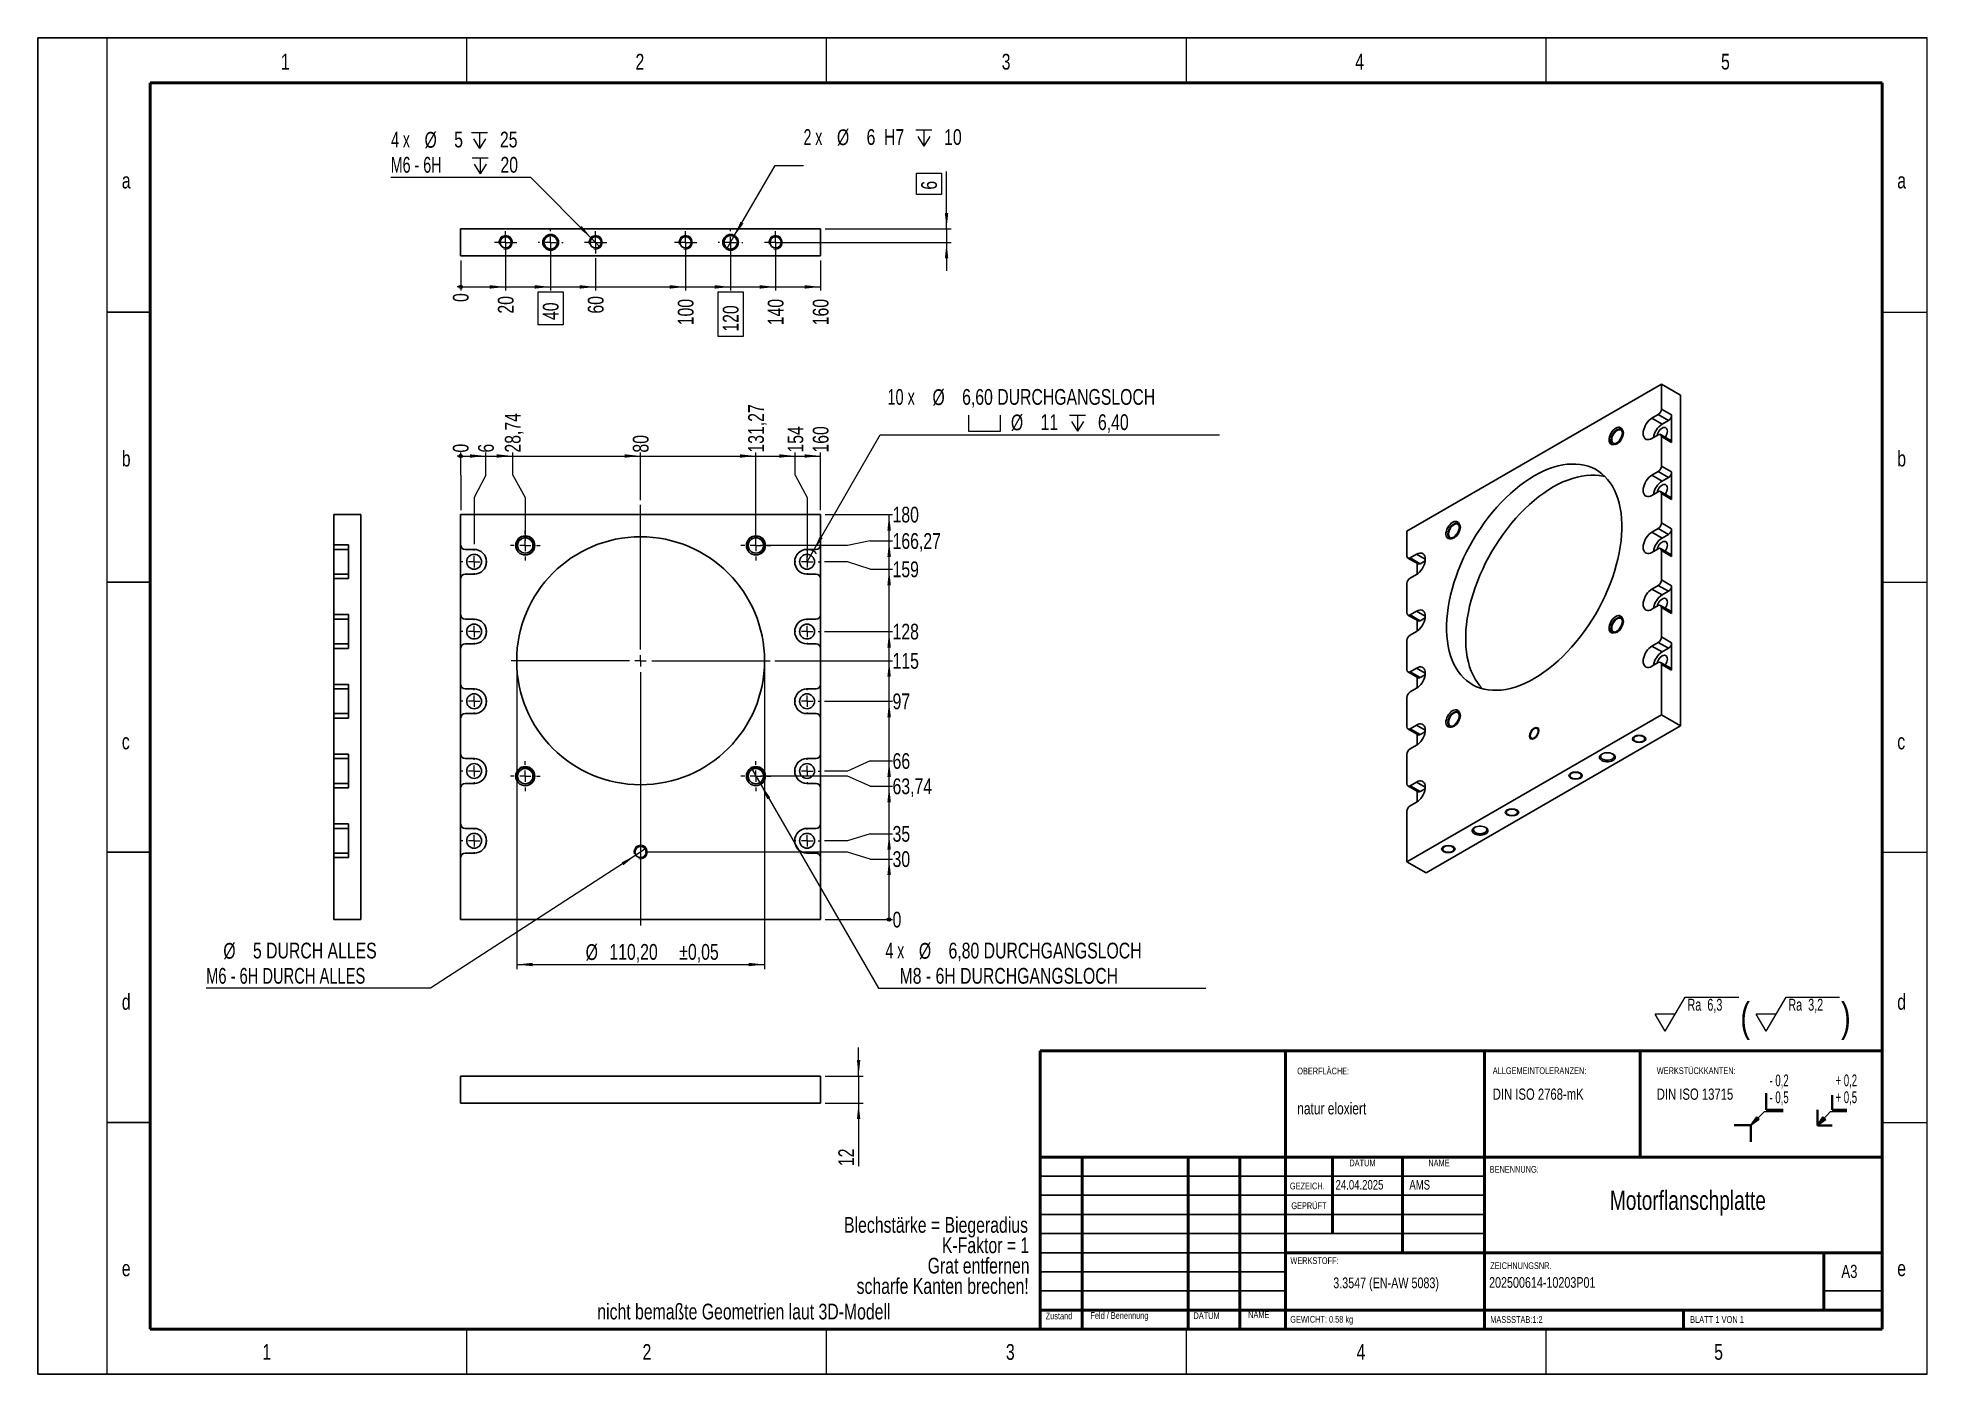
# Model space of a CAD drawing. Header units: millimetres. Extents: x 0 to 420, y 0 to 297.
import ezdxf

# ---------------------------------------------------------------- set-up
doc = ezdxf.new("R2010")
doc.units = ezdxf.units.MM
doc.header["$PDSIZE"] = -1
doc.styles.add('SLDTEXTSTYLE0', font='TXT', dxfattribs={"width": 0.605})
doc.styles.add('SLDTEXTSTYLE1', font='TXT', dxfattribs={"width": 0.678571})
doc.styles.add('SLDTEXTSTYLE2', font='TXT', dxfattribs={"width": 0.75})
doc.styles.add('SLDTEXTSTYLE3', font='TXT', dxfattribs={"width": 0.692308})
doc.styles.add('SLDTEXTSTYLE4', font='TXT', dxfattribs={"width": 0.6875})
doc.styles.add('SLDTEXTSTYLE5', font='TXT', dxfattribs={"width": 0.666667})
doc.styles.add('SLDTEXTSTYLE6', font='TXT', dxfattribs={"width": 0.697368})
doc.dimstyles.new('SLDDIMSTYLE0', dxfattribs={"dimtxt": 3.5, "dimasz": 0.254, "dimexe": 0, "dimexo": 0.0625, "dimgap": 0.875, "dimtad": 0, "dimtih": 1, "dimtoh": 1, "dimdec": 0, "dimlfac": 2, "dimrnd": 1e-09, "dimdsep": 46, "dimtxsty": 'SLDTEXTSTYLE2', "dimblk1": 'ORIGIN', "dimblk2": 'ORIGIN', "dimsah": 1, "dimcen": 0.09, "dimadec": 0, "dimazin": 2, "dimtfac": 1, "dimtdec": 3, "dimtofl": 0, "dimtmove": 0, "dimatfit": 3, "dimldrblk": 'ORIGIN', "dimfxl": 1, "dimfrac": 2, "dimtolj": 1, "dimtzin": 12, "dimarcsym": 0})
doc.dimstyles.new('SLDDIMSTYLE1', dxfattribs={"dimtxt": 3.5, "dimasz": 3.556, "dimexe": 0, "dimexo": 0.0625, "dimgap": 0.875, "dimtad": 0, "dimtih": 1, "dimtoh": 1, "dimlfac": 2, "dimrnd": 1e-09, "dimzin": 12, "dimdsep": 46, "dimtxsty": 'SLDTEXTSTYLE2', "dimsah": 1, "dimcen": 0.09, "dimadec": 0, "dimazin": 3, "dimtfac": 1, "dimtdec": 3, "dimtofl": 0, "dimtmove": 0, "dimatfit": 3, "dimfxl": 1, "dimfrac": 2, "dimtolj": 1, "dimtzin": 12, "dimarcsym": 0})
doc.dimstyles.new('SLDDIMSTYLE10', dxfattribs={"dimtxt": 3.5, "dimasz": 3.556, "dimexe": 0, "dimexo": 0.0625, "dimgap": 0.875, "dimtad": 1, "dimlfac": 2, "dimrnd": 1e-09, "dimzin": 12, "dimdsep": 46, "dimtxsty": 'SLDTEXTSTYLE2', "dimsah": 1, "dimcen": 0.09, "dimadec": 0, "dimazin": 3, "dimtfac": 1, "dimtdec": 3, "dimtmove": 0, "dimatfit": 0, "dimfxl": 1, "dimfrac": 2, "dimtolj": 1, "dimtzin": 12, "dimarcsym": 0})
doc.dimstyles.new('SLDDIMSTYLE2', dxfattribs={"dimtxt": 3.5, "dimasz": 3.556, "dimexe": 0, "dimexo": 0.0625, "dimgap": 0.875, "dimtad": 0, "dimtih": 1, "dimtoh": 1, "dimlfac": 2, "dimrnd": 1e-09, "dimzin": 4, "dimdsep": 46, "dimtxsty": 'SLDTEXTSTYLE2', "dimsah": 1, "dimcen": 0, "dimadec": 0, "dimazin": 1, "dimtfac": 1, "dimtdec": 3, "dimtofl": 0, "dimtmove": 0, "dimatfit": 3, "dimfxl": 1, "dimfrac": 2, "dimtolj": 1, "dimtzin": 12, "dimarcsym": 0})
doc.dimstyles.new('SLDDIMSTYLE3', dxfattribs={"dimtxt": 3.5, "dimasz": 3.556, "dimexe": 0, "dimexo": 0.0625, "dimgap": 0.875, "dimtad": 0, "dimtih": 1, "dimtoh": 1, "dimlfac": 2, "dimrnd": 1e-09, "dimzin": 4, "dimdsep": 46, "dimtxsty": 'SLDTEXTSTYLE2', "dimblk1": 'NONE', "dimsah": 1, "dimcen": 0, "dimadec": 0, "dimazin": 1, "dimtfac": 1, "dimtdec": 3, "dimtmove": 0, "dimatfit": 3, "dimldrblk": 'NONE', "dimfxl": 1, "dimfrac": 2, "dimtolj": 1, "dimtzin": 12, "dimarcsym": 0})
doc.dimstyles.new('SLDDIMSTYLE4', dxfattribs={"dimtxt": 3.5, "dimasz": 3.556, "dimexe": 0, "dimexo": 0.0625, "dimgap": 0.875, "dimtad": 0, "dimtih": 1, "dimtoh": 1, "dimdec": 6, "dimlfac": 2, "dimrnd": 1e-09, "dimzin": 12, "dimdsep": 46, "dimtxsty": 'SLDTEXTSTYLE2', "dimblk1": 'NONE', "dimsah": 1, "dimcen": 0, "dimadec": 0, "dimazin": 3, "dimtfac": 1, "dimtdec": 3, "dimtmove": 0, "dimatfit": 3, "dimldrblk": 'NONE', "dimfxl": 1, "dimfrac": 2, "dimtolj": 1, "dimtzin": 12, "dimarcsym": 0})
doc.dimstyles.new('SLDDIMSTYLE5', dxfattribs={"dimtxt": 3.5, "dimasz": 3.556, "dimexe": 0, "dimexo": 0.0625, "dimgap": 0.875, "dimtad": 1, "dimlfac": 2, "dimrnd": 1e-09, "dimzin": 12, "dimdsep": 46, "dimtxsty": 'SLDTEXTSTYLE2', "dimsah": 1, "dimcen": 0.09, "dimadec": 0, "dimazin": 3, "dimtol": 1, "dimtp": 0.05, "dimtm": 0.05, "dimtfac": 1, "dimtofl": 0, "dimtmove": 0, "dimatfit": 3, "dimfxl": 1, "dimfrac": 2, "dimtolj": 1, "dimarcsym": 0})
doc.dimstyles.new('SLDDIMSTYLE6', dxfattribs={"dimtxt": 3.5, "dimasz": 3.556, "dimexe": 0, "dimexo": 0.0625, "dimgap": -0.875, "dimtad": 0, "dimtih": 1, "dimtoh": 1, "dimlfac": 2, "dimrnd": 1e-09, "dimzin": 12, "dimdsep": 46, "dimtxsty": 'SLDTEXTSTYLE2', "dimsah": 1, "dimcen": 0.09, "dimadec": 0, "dimazin": 3, "dimtfac": 1, "dimtdec": 3, "dimtofl": 0, "dimtmove": 0, "dimatfit": 3, "dimfxl": 1, "dimfrac": 2, "dimtolj": 1, "dimarcsym": 0})
doc.dimstyles.new('SLDDIMSTYLE7', dxfattribs={"dimtxt": 3.5, "dimasz": 3.556, "dimexe": 0, "dimexo": 0.0625, "dimgap": 0.875, "dimtad": 0, "dimtih": 1, "dimtoh": 1, "dimdec": 6, "dimlfac": 2, "dimrnd": 1e-09, "dimzin": 12, "dimdsep": 46, "dimtxsty": 'SLDTEXTSTYLE2', "dimblk1": 'NONE', "dimsah": 1, "dimcen": 0, "dimadec": 0, "dimazin": 3, "dimtfac": 1, "dimtdec": 3, "dimtmove": 0, "dimatfit": 3, "dimldrblk": 'NONE', "dimfxl": 1, "dimfrac": 2, "dimtolj": 1, "dimarcsym": 0})
doc.dimstyles.new('SLDDIMSTYLE8', dxfattribs={"dimtxt": 3.5, "dimasz": 3.556, "dimexe": 0, "dimexo": 0.0625, "dimgap": -0.875, "dimtad": 1, "dimlfac": 2, "dimrnd": 1e-09, "dimzin": 12, "dimdsep": 46, "dimtxsty": 'SLDTEXTSTYLE2', "dimsah": 1, "dimcen": 0.09, "dimadec": 0, "dimazin": 3, "dimtfac": 1, "dimtdec": 3, "dimtmove": 0, "dimatfit": 0, "dimfxl": 1, "dimfrac": 2, "dimtolj": 1, "dimarcsym": 0})

msp = doc.modelspace()

# ---------------------------------------------------------------- texts
at = {"color": 7, "linetype": 'Continuous', "lineweight": 0}
for s, insert, char_height, attachment_point, style in [('1', (54.04538232, 293.43613808), 3.5, 1, 'SLDTEXTSTYLE2'), ('2', (132.85920597, 293.43613808), 3.5, 1, 'SLDTEXTSTYLE2'), ('3', (214.25603472, 293.43613808), 3.5, 1, 'SLDTEXTSTYLE2'), ('4', (292.83628893, 293.43613808), 3.5, 1, 'SLDTEXTSTYLE2'), ('5', (374.14546491, 293.43613808), 3.5, 1, 'SLDTEXTSTYLE2'), ('a', (18.67858842, 267.01720477), 3.5, 1, 'SLDTEXTSTYLE2'), ('a', (413.3153719, 267.01720477), 3.5, 1, 'SLDTEXTSTYLE2'), ('b', (18.67858842, 205.23126378), 3.5, 1, 'SLDTEXTSTYLE2'), ('b', (413.3153719, 205.23126378), 3.5, 1, 'SLDTEXTSTYLE2'), ('c', (18.67858842, 142.37389029), 3.5, 1, 'SLDTEXTSTYLE2'), ('c', (413.3153719, 142.37389029), 3.5, 1, 'SLDTEXTSTYLE2'), ('d', (18.67858842, 84.51653514), 3.5, 1, 'SLDTEXTSTYLE2'), ('d', (413.3153719, 84.51653514), 3.5, 1, 'SLDTEXTSTYLE2'), ('OBERFLÄCHE:', (279.95137129, 68.15129088), 1.5, 1, 'SLDTEXTSTYLE2'), ('natur eloxiert', (279.95137129, 60.399113), 2.6458333333, 1, 'SLDTEXTSTYLE2'), ('DATUM', (291.53586693, 47.72412002), 1.5, 1, 'SLDTEXTSTYLE2'), ('NAME', (309.08415498, 47.72412002), 1.5, 1, 'SLDTEXTSTYLE2'), ('BENENNUNG:', (322.73140833, 46.30201433), 1.5, 1, 'SLDTEXTSTYLE2'), ('GEZEICH.', (278.31626567, 42.58419594), 1.5, 1, 'SLDTEXTSTYLE2'), ('24.04.2025', (288.47205901, 43.172547), 2.116666667, 1, 'SLDTEXTSTYLE2'), ('AMS', (304.86847515, 43.18027825), 2.116666667, 1, 'SLDTEXTSTYLE2'), ('GEPRÜFT', (278.63975527, 38.1992126), 1.5, 1, 'SLDTEXTSTYLE2'), ('Motorflanschplatte', (366.78643195, 40.77952132), 4.2333333333, 2, 'SLDTEXTSTYLE2'), ('WERKSTOFF:', (278.4210837, 26.00973634), 1.5, 1, 'SLDTEXTSTYLE2'), ('e', (18.67858842, 25.30735756), 3.5, 1, 'SLDTEXTSTYLE2'), ('3.3547 (EN-AW 5083)', (299.70037724, 21.50924586), 2.38125, 2, 'SLDTEXTSTYLE2'), ('202500614-10203P01', (322.58844496, 21.59794292), 2.38125, 1, 'SLDTEXTSTYLE2'), ('ZEICHNUNGSNR.', (322.84918751, 24.89231787), 1.5, 1, 'SLDTEXTSTYLE2'), ('A3', (400.89620624, 24.32412456), 2.910416667, 1, 'SLDTEXTSTYLE2'), ('e', (413.3153719, 25.30735756), 3.5, 1, 'SLDTEXTSTYLE2'), ('nicht bemaßte Geometrien laut 3D-Modell', (124.37359855, 15.69258725), 3.5, 1, 'SLDTEXTSTYLE2'), ('Zustand', (224.03527724, 13.7220607), 1.5, 1, 'SLDTEXTSTYLE2'), ('Feld / Benennung', (233.9723748, 13.81283175), 1.5, 1, 'SLDTEXTSTYLE2'), ('DATUM', (256.88499488, 13.77549843), 1.5, 1, 'SLDTEXTSTYLE2'), ('NAME', (269.03482375, 14.01901548), 1.5, 1, 'SLDTEXTSTYLE2'), ('GEWICHT: 0.58 kg', (278.39303252, 12.97299195), 1.4986, 1, 'SLDTEXTSTYLE2'), ('MASSSTAB:1:2', (322.84918751, 12.92376732), 1.5, 1, 'SLDTEXTSTYLE2'), ('BLATT 1 VON 1', (367.25351582, 12.92376732), 1.5, 1, 'SLDTEXTSTYLE3'), ('1', (49.92559526, 6.7220826), 3.5, 1, 'SLDTEXTSTYLE2'), ('2', (134.42271043, 6.7220826), 3.5, 1, 'SLDTEXTSTYLE2'), ('3', (215.1942891, 6.7220826), 3.5, 1, 'SLDTEXTSTYLE2'), ('4', (293.14134409, 6.7220826), 3.5, 1, 'SLDTEXTSTYLE2'), ('5', (372.62668576, 6.7220826), 3.5, 1, 'SLDTEXTSTYLE2')]:
    msp.add_mtext(s, dxfattribs=dict(at, insert=insert, char_height=char_height, attachment_point=attachment_point, style=style))

# ---------------------------------------------------------------- blocks, each defined once
blk = doc.blocks.new('SW_NOTE_0')
at = {"color": 0, "linetype": 'Continuous', "lineweight": 0, "insert": (0, 4.51), "char_height": 3.5, "attachment_point": 1, "style": 'SLDTEXTSTYLE0'}
blk.add_mtext('+ 0,5', dxfattribs=at)
blk = doc.blocks.new('SW_NOTE_0_1')
at = {"color": 0, "linetype": 'Continuous', "lineweight": 0, "insert": (0, 4.51), "char_height": 3.5, "attachment_point": 1, "style": 'SLDTEXTSTYLE0'}
blk.add_mtext('+ 0,2', dxfattribs=at)
blk = doc.blocks.new('SW_NOTE_0_2')
at = {"color": 0, "linetype": 'Continuous', "lineweight": 0, "insert": (0, 4.51), "char_height": 3.5, "attachment_point": 1, "style": 'SLDTEXTSTYLE0'}
blk.add_mtext('- 0,2', dxfattribs=at)
blk = doc.blocks.new('SW_NOTE_0_3')
at = {"color": 0, "linetype": 'Continuous', "lineweight": 0, "insert": (0, 4.51), "char_height": 3.5, "attachment_point": 1, "style": 'SLDTEXTSTYLE0'}
blk.add_mtext('- 0,5', dxfattribs=at)
blk = doc.blocks.new('Block3')
at = {"linetype": 'Continuous'}
for points in [[(735.45, 277.8), (737.92, 279.57), (737.22, 280.27)], [(755.16, 277.71), (757.62, 279.47), (756.78, 280.26)]]:
    blk.add_hatch(color=7, dxfattribs=at).paths.add_polyline_path(points, flags=0)
at = {"color": 7, "linetype": 'Continuous', "lineweight": 35}
for p, q in [((739.95, 287.3), (739.95, 282.3)), ((759.52, 286.66), (759.52, 282.3)), ((739.95, 282.3), (744.95, 282.3)), ((755.16, 277.71), (755.16, 282.3)), ((759.52, 282.3), (763.89, 282.3)), ((730.45, 277.8), (735.45, 277.8)), ((735.45, 277.8), (735.45, 272.8)), ((759.52, 277.71), (755.16, 277.71))]:
    blk.add_line(p, q, dxfattribs=at)
at = {"color": 7, "linetype": 'Continuous', "lineweight": 18}
for p, q in [((735.45, 277.8), (739.45, 281.8)), ((735.45, 277.8), (737.22, 280.27)), ((737.22, 280.27), (737.92, 279.57)), ((739.45, 281.8), (744.95, 281.8)), ((755.16, 277.71), (759.02, 281.8)), ((755.16, 277.71), (756.78, 280.26)), ((756.78, 280.26), (757.62, 279.47)), ((759.02, 281.8), (763.89, 281.8)), ((735.45, 277.8), (737.92, 279.57)), ((755.16, 277.71), (757.62, 279.47))]:
    blk.add_line(p, q, dxfattribs=at)
at = {"color": 7, "linetype": 'Continuous', "lineweight": 0}
for p in [(737.57, 279.92), (757.2, 279.87)]:
    blk.add_point(p, dxfattribs=at)
for name, p in [('SW_NOTE_0_2', (740.95, 288.28)), ('SW_NOTE_0_1', (760.52, 288.3)), ('SW_NOTE_0_3', (740.95, 283.28)), ('SW_NOTE_0', (760.52, 283.3))]:
    blk.add_blockref(name, p, dxfattribs=at)
blk = doc.blocks.new('SW_NOTE_0_4')
at = {"color": 0, "linetype": 'Continuous', "lineweight": 0}
for p, q in [((-4.95, -3.78), (-0.49, 3.78)), ((-0.49, 3.78), (11.39, 3.78)), ((17.46, -3.78), (21.92, 3.78)), ((21.92, 3.78), (33.8, 3.78)), ((-4.95, -3.78), (-7.18, 0)), ((-2.72, 0), (-7.18, 0)), ((17.46, -3.78), (15.23, 0)), ((19.69, 0), (15.23, 0))]:
    blk.add_line(p, q, dxfattribs=at)
at = {"color": 0, "linetype": 'Continuous', "lineweight": 0, "attachment_point": 1}
for s, insert, char_height, style in [('Ra  6,3', (0, 3.41), 2.646, 'SLDTEXTSTYLE1'), ('(', (11.75, 2.54), 6.35, 'SLDTEXTSTYLE2'), ('Ra  3,2', (22.41, 3.41), 2.646, 'SLDTEXTSTYLE1'), (')', (34.15, 2.54), 6.35, 'SLDTEXTSTYLE2')]:
    blk.add_mtext(s, dxfattribs=dict(at, insert=insert, char_height=char_height, style=style))
blk = doc.blocks.new('SW_NOTE_0_5')
at = {"color": 0, "linetype": 'Continuous', "lineweight": 0, "attachment_point": 1, "style": 'SLDTEXTSTYLE2'}
for s, insert, char_height in [('ALLGEMEINTOLERANZEN:', (0, 1.93), 1.5), ('DIN ISO 2768-mK', (0, -2.78), 2.5)]:
    blk.add_mtext(s, dxfattribs=dict(at, insert=insert, char_height=char_height))
blk = doc.blocks.new('SW_NOTE_0_6')
at = {"color": 0, "linetype": 'Continuous', "lineweight": 0, "attachment_point": 1, "style": 'SLDTEXTSTYLE2'}
for s, insert, char_height in [('WERKSTÜCKKANTEN:', (0, 1.93), 1.5), ('DIN ISO 13715', (0, -2.78), 2.5)]:
    blk.add_mtext(s, dxfattribs=dict(at, insert=insert, char_height=char_height))
blk = doc.blocks.new('SW_NOTE_0_7')
at = {"color": 0, "linetype": 'Continuous', "lineweight": 0, "char_height": 3.5, "attachment_point": 3, "style": 'SLDTEXTSTYLE2'}
for s, insert in [('Blechstärke = Biegeradius', (56.77, 4.51)), ('K-Faktor = 1', (57.05, -0.01)), ('Grat entfernen', (57.12, -4.54)), ('scharfe Kanten brechen!', (56.93, -9.07))]:
    blk.add_mtext(s, dxfattribs=dict(at, insert=insert))
blk = doc.blocks.new('_Origin')
at = {"color": 0, "linetype": 'ByBlock', "lineweight": -2}
blk.add_line((0, 0), (-1, 0), dxfattribs=at)
blk.add_circle((0, 0), 0.5, dxfattribs=at)
blk = doc.blocks.new('_D')
at = {"color": 7, "linetype": 'Continuous', "lineweight": 0}
for p, q in [((94, 199.82), (94, 204.82)), ((94, 199.82), (94, 194.82)), ((94, 194.82), (94, 192.06))]:
    blk.add_line(p, q, dxfattribs=at)
at = {"color": 7, "linetype": 'Continuous', "lineweight": 18, "xscale": 0.762, "yscale": 0.762}
blk.add_blockref('_Origin', (94, 204.06), dxfattribs=at)
at = {"color": 7, "linetype": 'Continuous', "lineweight": 18, "insert": (92.26, 204.82), "char_height": 3.5, "attachment_point": 1, "rotation": 90, "style": 'SLDTEXTSTYLE2'}
blk.add_mtext('0', dxfattribs=at)
blk = doc.blocks.new('_D_1')
at = {"color": 7, "linetype": 'Continuous', "lineweight": 0}
for p, q in [((94, 204.06), (99.61, 204.06)), ((99.61, 199.82), (99.61, 204.82)), ((99.61, 199.82), (97, 194.82)), ((97, 194.82), (97, 184.46))]:
    blk.add_line(p, q, dxfattribs=at)
at = {"color": 7, "linetype": 'Continuous', "lineweight": 18}
blk.add_solid([(99.61, 204.06), (96.05, 204.44), (96.05, 203.68)], dxfattribs=at)
at = {"color": 7, "linetype": 'Continuous', "lineweight": 18, "insert": (97.87, 204.82), "char_height": 3.5, "attachment_point": 1, "rotation": 90, "style": 'SLDTEXTSTYLE2'}
blk.add_mtext('6', dxfattribs=at)
blk = doc.blocks.new('_D_2')
at = {"color": 7, "linetype": 'Continuous', "lineweight": 0}
for p, q in [((99.61, 204.06), (105.56, 204.06)), ((105.56, 199.82), (105.56, 204.82)), ((105.56, 199.82), (108.36, 194.82)), ((108.36, 194.82), (108.36, 185.19))]:
    blk.add_line(p, q, dxfattribs=at)
at = {"color": 7, "linetype": 'Continuous', "lineweight": 18}
blk.add_solid([(105.56, 204.06), (102, 204.44), (102, 203.68)], dxfattribs=at)
at = {"color": 7, "linetype": 'Continuous', "lineweight": 18, "insert": (103.82, 204.82), "char_height": 3.5, "attachment_point": 1, "rotation": 90, "style": 'SLDTEXTSTYLE2'}
blk.add_mtext('28,74', dxfattribs=at)
blk = doc.blocks.new('_D_3')
at = {"color": 7, "linetype": 'Continuous', "lineweight": 0}
for p, q in [((105.56, 204.06), (134, 204.06)), ((134, 194.24), (134, 204.82))]:
    blk.add_line(p, q, dxfattribs=at)
at = {"color": 7, "linetype": 'Continuous', "lineweight": 18}
blk.add_solid([(134, 204.06), (130.44, 204.44), (130.44, 203.68)], dxfattribs=at)
at = {"color": 7, "linetype": 'Continuous', "lineweight": 18, "insert": (132.26, 204.82), "char_height": 3.5, "attachment_point": 1, "rotation": 90, "style": 'SLDTEXTSTYLE2'}
blk.add_mtext('80', dxfattribs=at)
blk = doc.blocks.new('_D_4')
at = {"color": 7, "linetype": 'Continuous', "lineweight": 0}
for p, q in [((134, 204.06), (159.63, 204.06)), ((159.63, 185.19), (159.63, 204.82))]:
    blk.add_line(p, q, dxfattribs=at)
at = {"color": 7, "linetype": 'Continuous', "lineweight": 18}
blk.add_solid([(159.63, 204.06), (156.07, 204.44), (156.07, 203.68)], dxfattribs=at)
at = {"color": 7, "linetype": 'Continuous', "lineweight": 18, "insert": (157.9, 204.82), "char_height": 3.5, "attachment_point": 1, "rotation": 90, "style": 'SLDTEXTSTYLE2'}
blk.add_mtext('131,27', dxfattribs=at)
blk = doc.blocks.new('_D_5')
at = {"color": 7, "linetype": 'Continuous', "lineweight": 0}
for p, q in [((159.63, 204.06), (168.38, 204.06)), ((168.38, 199.82), (168.38, 204.82)), ((168.38, 199.82), (171, 194.82)), ((171, 194.82), (171, 181.56))]:
    blk.add_line(p, q, dxfattribs=at)
at = {"color": 7, "linetype": 'Continuous', "lineweight": 18}
blk.add_solid([(168.38, 204.06), (164.83, 204.44), (164.83, 203.68)], dxfattribs=at)
at = {"color": 7, "linetype": 'Continuous', "lineweight": 18, "insert": (166.65, 204.82), "char_height": 3.5, "attachment_point": 1, "rotation": 90, "style": 'SLDTEXTSTYLE2'}
blk.add_mtext('154', dxfattribs=at)
blk = doc.blocks.new('_D_6')
at = {"color": 7, "linetype": 'Continuous', "lineweight": 0}
for p, q in [((168.38, 204.06), (174, 204.06)), ((174, 192.06), (174, 204.82))]:
    blk.add_line(p, q, dxfattribs=at)
at = {"color": 7, "linetype": 'Continuous', "lineweight": 18}
blk.add_solid([(174, 204.06), (170.44, 204.44), (170.44, 203.68)], dxfattribs=at)
at = {"color": 7, "linetype": 'Continuous', "lineweight": 18, "insert": (172.26, 204.82), "char_height": 3.5, "attachment_point": 1, "rotation": 90, "style": 'SLDTEXTSTYLE2'}
blk.add_mtext('160', dxfattribs=at)
blk = doc.blocks.new('_D_7')
at = {"color": 7, "linetype": 'Continuous', "lineweight": 0}
blk.add_line((175, 101.06), (190, 101.06), dxfattribs=at)
at = {"color": 7, "linetype": 'Continuous', "lineweight": 18, "xscale": 0.762, "yscale": 0.762}
blk.add_blockref('_Origin', (189.23, 101.06), dxfattribs=at)
at = {"color": 7, "linetype": 'Continuous', "lineweight": 18, "insert": (190, 102.79), "char_height": 3.5, "attachment_point": 1, "style": 'SLDTEXTSTYLE2'}
blk.add_mtext('0', dxfattribs=at)
blk = doc.blocks.new('_D_8')
at = {"color": 7, "linetype": 'Continuous', "lineweight": 0}
for p, q in [((180, 116.06), (135, 116.06)), ((185, 114.5), (180, 116.06)), ((185, 114.5), (190, 114.5)), ((189.23, 101.06), (189.23, 114.5))]:
    blk.add_line(p, q, dxfattribs=at)
at = {"color": 7, "linetype": 'Continuous', "lineweight": 18}
blk.add_solid([(189.23, 114.5), (188.85, 110.95), (189.62, 110.95)], dxfattribs=at)
at = {"color": 7, "linetype": 'Continuous', "lineweight": 18, "insert": (190, 116.24), "char_height": 3.5, "attachment_point": 1, "style": 'SLDTEXTSTYLE2'}
blk.add_mtext('30', dxfattribs=at)
blk = doc.blocks.new('_D_9')
at = {"color": 7, "linetype": 'Continuous', "lineweight": 0}
for p, q in [((180, 118.56), (174.9, 118.56)), ((185, 120.12), (180, 118.56)), ((185, 120.12), (190, 120.12)), ((189.23, 114.5), (189.23, 120.12))]:
    blk.add_line(p, q, dxfattribs=at)
at = {"color": 7, "linetype": 'Continuous', "lineweight": 18}
blk.add_solid([(189.23, 120.12), (188.85, 116.56), (189.62, 116.56)], dxfattribs=at)
at = {"color": 7, "linetype": 'Continuous', "lineweight": 18, "insert": (190, 121.85), "char_height": 3.5, "attachment_point": 1, "style": 'SLDTEXTSTYLE2'}
blk.add_mtext('35', dxfattribs=at)
blk = doc.blocks.new('_D_10')
at = {"color": 7, "linetype": 'Continuous', "lineweight": 0}
for p, q in [((180, 132.93), (160.63, 132.93)), ((185, 130.69), (180, 132.93)), ((185, 130.69), (190, 130.69)), ((189.23, 120.12), (189.23, 130.69))]:
    blk.add_line(p, q, dxfattribs=at)
at = {"color": 7, "linetype": 'Continuous', "lineweight": 18}
blk.add_solid([(189.23, 130.69), (188.85, 127.13), (189.62, 127.13)], dxfattribs=at)
at = {"color": 7, "linetype": 'Continuous', "lineweight": 18, "insert": (190, 132.42), "char_height": 3.5, "attachment_point": 1, "style": 'SLDTEXTSTYLE2'}
blk.add_mtext('63,74', dxfattribs=at)
blk = doc.blocks.new('_D_11')
at = {"color": 7, "linetype": 'Continuous', "lineweight": 0}
for p, q in [((185, 136.3), (180, 134.06)), ((185, 136.3), (190, 136.3)), ((189.23, 130.69), (189.23, 136.3)), ((180, 134.06), (174.9, 134.06))]:
    blk.add_line(p, q, dxfattribs=at)
at = {"color": 7, "linetype": 'Continuous', "lineweight": 18}
blk.add_solid([(189.23, 136.3), (188.85, 132.74), (189.62, 132.74)], dxfattribs=at)
at = {"color": 7, "linetype": 'Continuous', "lineweight": 18, "insert": (190, 138.03), "char_height": 3.5, "attachment_point": 1, "style": 'SLDTEXTSTYLE2'}
blk.add_mtext('66', dxfattribs=at)
blk = doc.blocks.new('_D_12')
at = {"color": 7, "linetype": 'Continuous', "lineweight": 0}
for p, q in [((174.9, 149.56), (190, 149.56)), ((189.23, 136.3), (189.23, 149.56))]:
    blk.add_line(p, q, dxfattribs=at)
at = {"color": 7, "linetype": 'Continuous', "lineweight": 18}
blk.add_solid([(189.23, 149.56), (188.85, 146), (189.62, 146)], dxfattribs=at)
at = {"color": 7, "linetype": 'Continuous', "lineweight": 18, "insert": (190, 151.29), "char_height": 3.5, "attachment_point": 1, "style": 'SLDTEXTSTYLE2'}
blk.add_mtext('97', dxfattribs=at)
blk = doc.blocks.new('_D_13')
at = {"color": 7, "linetype": 'Continuous', "lineweight": 0}
for p, q in [((163.8, 158.56), (190, 158.56)), ((189.23, 149.56), (189.23, 158.56))]:
    blk.add_line(p, q, dxfattribs=at)
at = {"color": 7, "linetype": 'Continuous', "lineweight": 18}
blk.add_solid([(189.23, 158.56), (188.85, 155), (189.62, 155)], dxfattribs=at)
at = {"color": 7, "linetype": 'Continuous', "lineweight": 18, "insert": (190, 160.29), "char_height": 3.5, "attachment_point": 1, "style": 'SLDTEXTSTYLE2'}
blk.add_mtext('115', dxfattribs=at)
blk = doc.blocks.new('_D_14')
at = {"color": 7, "linetype": 'Continuous', "lineweight": 0}
for p, q in [((174.9, 165.06), (190, 165.06)), ((189.23, 158.56), (189.23, 165.06))]:
    blk.add_line(p, q, dxfattribs=at)
at = {"color": 7, "linetype": 'Continuous', "lineweight": 18}
blk.add_solid([(189.23, 165.06), (188.85, 161.5), (189.62, 161.5)], dxfattribs=at)
at = {"color": 7, "linetype": 'Continuous', "lineweight": 18, "insert": (190, 166.79), "char_height": 3.5, "attachment_point": 1, "style": 'SLDTEXTSTYLE2'}
blk.add_mtext('128', dxfattribs=at)
blk = doc.blocks.new('_D_15')
at = {"color": 7, "linetype": 'Continuous', "lineweight": 0}
for p, q in [((180, 180.56), (174.9, 180.56)), ((185, 178.9), (180, 180.56)), ((185, 178.9), (190, 178.9)), ((189.23, 165.06), (189.23, 178.9))]:
    blk.add_line(p, q, dxfattribs=at)
at = {"color": 7, "linetype": 'Continuous', "lineweight": 18}
blk.add_solid([(189.23, 178.9), (188.85, 175.34), (189.62, 175.34)], dxfattribs=at)
at = {"color": 7, "linetype": 'Continuous', "lineweight": 18, "insert": (190, 180.63), "char_height": 3.5, "attachment_point": 1, "style": 'SLDTEXTSTYLE2'}
blk.add_mtext('159', dxfattribs=at)
blk = doc.blocks.new('_D_16')
at = {"color": 7, "linetype": 'Continuous', "lineweight": 0}
for p, q in [((185, 185.18), (180, 184.19)), ((185, 185.18), (190, 185.18)), ((189.23, 178.9), (189.23, 185.18)), ((180, 184.19), (160.63, 184.19))]:
    blk.add_line(p, q, dxfattribs=at)
at = {"color": 7, "linetype": 'Continuous', "lineweight": 18}
blk.add_solid([(189.23, 185.18), (188.85, 181.63), (189.62, 181.63)], dxfattribs=at)
at = {"color": 7, "linetype": 'Continuous', "lineweight": 18, "insert": (190, 186.92), "char_height": 3.5, "attachment_point": 1, "style": 'SLDTEXTSTYLE2'}
blk.add_mtext('166,27', dxfattribs=at)
blk = doc.blocks.new('_D_17')
at = {"color": 7, "linetype": 'Continuous', "lineweight": 0}
for p, q in [((175, 191.06), (190, 191.06)), ((189.23, 185.18), (189.23, 191.06))]:
    blk.add_line(p, q, dxfattribs=at)
at = {"color": 7, "linetype": 'Continuous', "lineweight": 18}
blk.add_solid([(189.23, 191.06), (188.85, 187.5), (189.62, 187.5)], dxfattribs=at)
at = {"color": 7, "linetype": 'Continuous', "lineweight": 18, "insert": (190, 192.79), "char_height": 3.5, "attachment_point": 1, "style": 'SLDTEXTSTYLE2'}
blk.add_mtext('180', dxfattribs=at)
blk = doc.blocks.new('SW_SYMBOL_HOLE_SPOT')
at = {"color": 0, "linetype": 'Continuous', "lineweight": 18}
for p, q in [((0, 875), (0, 75)), ((0, 75), (1600, 75)), ((1600, 75), (1600, 875))]:
    blk.add_line(p, q, dxfattribs=at)
blk = doc.blocks.new('SW_SYMBOL_HOLE_DEPTH')
at = {"color": 0, "linetype": 'Continuous', "lineweight": 18}
for p, q in [((0, 875), (800, 875)), ((100, 555), (400, 75)), ((400, 875), (400, 75)), ((700, 555), (400, 75))]:
    blk.add_line(p, q, dxfattribs=at)
blk = doc.blocks.new('_D_18')
at = {"color": 7, "linetype": 'Continuous', "lineweight": 0}
for p, q in [((172.37, 182.94), (187.28, 208.76)), ((187.28, 208.76), (262.68, 208.76)), ((171, 180.56), (172.37, 182.94))]:
    blk.add_line(p, q, dxfattribs=at)
at = {"color": 7, "linetype": 'Continuous', "lineweight": 18}
blk.add_arc((171, 180.56), 2.75, 40.0169, 70.0169, dxfattribs=at)
blk.add_solid([(172.37, 182.94), (174.48, 185.83), (173.82, 186.21)], dxfattribs=at)
at = {"color": 7, "linetype": 'Continuous', "lineweight": 18, "xscale": 0.0044707031, "yscale": 0.0044707031, "zscale": 0.0044707031}
for name, p in [('SW_SYMBOL_HOLE_SPOT', (206.86, 209.25)), ('SW_SYMBOL_HOLE_DEPTH', (229.34, 209.25))]:
    blk.add_blockref(name, p, dxfattribs=at)
at = {"color": 7, "linetype": 'Continuous', "lineweight": 18, "char_height": 3.5, "attachment_point": 1}
for s, insert, style in [('10 x', (188.87, 218.94), 'SLDTEXTSTYLE4'), ('%%c', (198.87, 218.88), 'SLDTEXTSTYLE2'), ('6,60 DURCHGANGSLOCH', (205.46, 218.94), 'SLDTEXTSTYLE2'), ('%%c', (216.3, 213.27), 'SLDTEXTSTYLE2'), ('11', (222.9, 213.33), 'SLDTEXTSTYLE2'), ('6,40', (235.65, 213.33), 'SLDTEXTSTYLE2')]:
    blk.add_mtext(s, dxfattribs=dict(at, insert=insert, style=style))
blk = doc.blocks.new('_D_19')
at = {"color": 7, "linetype": 'Continuous', "lineweight": 0}
for p, q in [((158.57, 134.77), (160.69, 131.09)), ((160.69, 131.09), (186.85, 85.78)), ((186.85, 85.78), (259.66, 85.78))]:
    blk.add_line(p, q, dxfattribs=at)
at = {"color": 7, "linetype": 'Continuous', "lineweight": 18}
blk.add_solid([(160.69, 131.09), (162.14, 127.82), (162.8, 128.2)], dxfattribs=at)
at = {"color": 7, "linetype": 'Continuous', "lineweight": 18, "char_height": 3.5, "attachment_point": 1}
for s, insert, style in [('4 x', (188.43, 95.91), 'SLDTEXTSTYLE5'), ('%%c', (195.85, 95.85), 'SLDTEXTSTYLE2'), ('6,80 DURCHGANGSLOCH', (202.44, 95.91), 'SLDTEXTSTYLE2'), ('M8 - 6H DURCHGANGSLOCH', (191.56, 90.3), 'SLDTEXTSTYLE2')]:
    blk.add_mtext(s, dxfattribs=dict(at, insert=insert, style=style))
blk = doc.blocks.new('_None')
blk = doc.blocks.new('_D_20')
at = {"color": 7, "linetype": 'Continuous', "lineweight": 0}
for p, q in [((132.95, 115.38), (87.31, 85.78)), ((135.05, 116.74), (132.95, 115.38)), ((87.31, 85.78), (37.42, 85.78))]:
    blk.add_line(p, q, dxfattribs=at)
at = {"color": 7, "linetype": 'Continuous', "lineweight": 18}
blk.add_solid([(132.95, 115.38), (129.76, 113.76), (130.17, 113.12)], dxfattribs=at)
at = {"color": 7, "linetype": 'Continuous', "lineweight": 18, "char_height": 3.5, "attachment_point": 1}
for s, insert, style in [('%%c', (41.24, 95.85), 'SLDTEXTSTYLE2'), ('5 DURCH ALLES', (47.83, 95.91), 'SLDTEXTSTYLE2'), ('M6 - 6H DURCH ALLES', (37.42, 90.3), 'SLDTEXTSTYLE6')]:
    blk.add_mtext(s, dxfattribs=dict(at, insert=insert, style=style))
blk = doc.blocks.new('_D_21')
at = {"color": 7, "linetype": 'Continuous', "lineweight": 0}
for p, q in [((106.45, 157.56), (106.45, 90.06)), ((161.55, 157.56), (161.55, 90.06)), ((106.45, 91.06), (161.55, 91.06))]:
    blk.add_line(p, q, dxfattribs=at)
at = {"color": 7, "linetype": 'Continuous', "lineweight": 18}
for points in [[(106.45, 91.06), (110, 90.68), (110, 91.44)], [(161.55, 91.06), (157.99, 91.44), (157.99, 90.68)]]:
    blk.add_solid(points, dxfattribs=at)
at = {"color": 7, "linetype": 'Continuous', "lineweight": 18, "char_height": 3.5, "attachment_point": 1, "style": 'SLDTEXTSTYLE2'}
for s, insert in [('%%c', (121.78, 95.57)), ('110,20', (127.06, 95.62)), ('±0,05', (142.6, 95.62))]:
    blk.add_mtext(s, dxfattribs=dict(at, insert=insert))
blk = doc.blocks.new('SW_CENTERMARKSYMBOL_0')
at = {"color": 0, "linetype": 'Continuous', "lineweight": 18}
for p, q in [((0, 64.5), (0, 64.9)), ((0, 62), (0, 63.25)), ((74, 64.5), (74, 64.9)), ((74, 62), (74, 63.25)), ((-2.5, 62), (-2.9, 62)), ((0, 62), (-1.25, 62)), ((0, 62), (0, 60.75)), ((0, 62), (1.25, 62)), ((0, 59.5), (0, 59.1)), ((2.5, 62), (2.9, 62)), ((71.5, 62), (71.1, 62)), ((74, 62), (72.75, 62)), ((74, 62), (74, 60.75)), ((74, 62), (75.25, 62)), ((74, 59.5), (74, 59.1)), ((76.5, 62), (76.9, 62)), ((-2.5, 46.5), (-2.9, 46.5)), ((0, 46.5), (-1.25, 46.5)), ((0, 49), (0, 49.4)), ((0, 46.5), (0, 47.75)), ((0, 46.5), (0, 45.25)), ((0, 46.5), (1.25, 46.5)), ((2.5, 46.5), (2.9, 46.5)), ((71.5, 46.5), (71.1, 46.5)), ((74, 46.5), (72.75, 46.5)), ((74, 49), (74, 49.4)), ((74, 46.5), (74, 47.75)), ((74, 46.5), (74, 45.25)), ((74, 46.5), (75.25, 46.5)), ((76.5, 46.5), (76.9, 46.5)), ((0, 44), (0, 43.6)), ((74, 44), (74, 43.6)), ((0, 33.5), (0, 33.9)), ((74, 33.5), (74, 33.9)), ((-2.5, 31), (-2.9, 31)), ((0, 31), (-1.25, 31)), ((0, 31), (0, 32.25)), ((0, 31), (0, 29.75)), ((0, 31), (1.25, 31)), ((2.5, 31), (2.9, 31)), ((71.5, 31), (71.1, 31)), ((74, 31), (72.75, 31)), ((74, 31), (74, 32.25)), ((74, 31), (74, 29.75)), ((74, 31), (75.25, 31)), ((76.5, 31), (76.9, 31)), ((0, 28.5), (0, 28.1)), ((74, 28.5), (74, 28.1)), ((0, 18), (0, 18.4)), ((74, 18), (74, 18.4)), ((-2.5, 15.5), (-2.9, 15.5)), ((0, 15.5), (-1.25, 15.5)), ((0, 15.5), (0, 16.75)), ((0, 15.5), (0, 14.25)), ((0, 15.5), (1.25, 15.5)), ((0, 13), (0, 12.6)), ((2.5, 15.5), (2.9, 15.5)), ((71.5, 15.5), (71.1, 15.5)), ((74, 15.5), (72.75, 15.5)), ((74, 15.5), (74, 16.75)), ((74, 15.5), (74, 14.25)), ((74, 15.5), (75.25, 15.5)), ((74, 13), (74, 12.6)), ((76.5, 15.5), (76.9, 15.5)), ((-2.5, 0), (-2.9, 0)), ((0, 0), (-1.25, 0)), ((0, 2.5), (0, 2.9)), ((0, 0), (0, 1.25)), ((0, 0), (0, -1.25)), ((0, 0), (1.25, 0)), ((2.5, 0), (2.9, 0)), ((71.5, 0), (71.1, 0)), ((74, 0), (72.75, 0)), ((74, 2.5), (74, 2.9)), ((74, 0), (74, 1.25)), ((74, 0), (74, -1.25)), ((74, 0), (75.25, 0)), ((76.5, 0), (76.9, 0)), ((0, -2.5), (0, -2.9)), ((74, -2.5), (74, -2.9))]:
    blk.add_line(p, q, dxfattribs=at)
blk = doc.blocks.new('SW_CENTERMARKSYMBOL_1')
at = {"color": 0, "linetype": 'Continuous', "lineweight": 18}
for p, q in [((0, 2.5), (0, 34.68)), ((-2.5, 0), (-28.8, 0)), ((0, 0), (-1.25, 0)), ((0, 0), (0, 1.25)), ((0, 0), (0, -1.25)), ((0, 0), (1.25, 0)), ((2.5, 0), (28.8, 0)), ((0, -2.5), (0, -58.84))]:
    blk.add_line(p, q, dxfattribs=at)
blk = doc.blocks.new('SW_CENTERMARKSYMBOL_2')
at = {"color": 0, "linetype": 'Continuous', "lineweight": 18}
for p, q in [((-2.5, 0), (-3.325, 0)), ((0, 0), (-1.25, 0)), ((0, 2.5), (0, 3.325)), ((0, 0), (0, 1.25)), ((0, 0), (0, -1.25)), ((0, 0), (1.25, 0)), ((2.5, 0), (3.325, 0)), ((0, -2.5), (0, -3.325))]:
    blk.add_line(p, q, dxfattribs=at)
blk = doc.blocks.new('SW_CENTERMARKSYMBOL_3')
at = {"color": 0, "linetype": 'Continuous', "lineweight": 18}
for p, q in [((-2.5, 0), (-3.325, 0)), ((0, 0), (-1.25, 0)), ((0, 2.5), (0, 3.325)), ((0, 0), (0, 1.25)), ((0, 0), (0, -1.25)), ((0, 0), (1.25, 0)), ((2.5, 0), (3.325, 0)), ((0, -2.5), (0, -3.325))]:
    blk.add_line(p, q, dxfattribs=at)
blk = doc.blocks.new('SW_CENTERMARKSYMBOL_4')
at = {"color": 0, "linetype": 'Continuous', "lineweight": 18}
for p, q in [((-2.5, 0), (-3.325, 0)), ((0, 0), (-1.25, 0)), ((0, 2.5), (0, 3.325)), ((0, 0), (0, 1.25)), ((0, 0), (0, -1.25)), ((0, 0), (1.25, 0)), ((2.5, 0), (3.325, 0)), ((0, -2.5), (0, -3.325))]:
    blk.add_line(p, q, dxfattribs=at)
blk = doc.blocks.new('SW_CENTERMARKSYMBOL_5')
at = {"color": 0, "linetype": 'Continuous', "lineweight": 18}
for p, q in [((-2.5, 0), (-3.325, 0)), ((0, 0), (-1.25, 0)), ((0, 2.5), (0, 3.325)), ((0, 0), (0, 1.25)), ((0, 0), (0, -1.25)), ((0, 0), (1.25, 0)), ((2.5, 0), (3.325, 0)), ((0, -2.5), (0, -3.325))]:
    blk.add_line(p, q, dxfattribs=at)
blk = doc.blocks.new('_D_22')
at = {"color": 7, "linetype": 'Continuous', "lineweight": 0}
blk.add_line((94, 247.53), (94, 240.87), dxfattribs=at)
at = {"color": 7, "linetype": 'Continuous', "lineweight": 18, "xscale": 0.762, "yscale": 0.762}
blk.add_blockref('_Origin', (94, 241.63), dxfattribs=at)
at = {"color": 7, "linetype": 'Continuous', "lineweight": 18, "insert": (92.26, 238.29), "char_height": 3.5, "attachment_point": 1, "rotation": 90, "style": 'SLDTEXTSTYLE2'}
blk.add_mtext('0', dxfattribs=at)
blk = doc.blocks.new('_D_23')
at = {"color": 7, "linetype": 'Continuous', "lineweight": 0}
for p, q in [((104, 250.53), (104, 240.87)), ((94, 241.63), (104, 241.63))]:
    blk.add_line(p, q, dxfattribs=at)
at = {"color": 7, "linetype": 'Continuous', "lineweight": 18}
blk.add_solid([(104, 241.63), (100.44, 242.02), (100.44, 241.25)], dxfattribs=at)
at = {"color": 7, "linetype": 'Continuous', "lineweight": 18, "insert": (102.26, 235.7), "char_height": 3.5, "attachment_point": 1, "rotation": 90, "style": 'SLDTEXTSTYLE2'}
blk.add_mtext('20', dxfattribs=at)
blk = doc.blocks.new('_D_24')
at = {"color": 7, "linetype": 'Continuous', "lineweight": 0}
for p, q in [((114, 250.53), (114, 240.87)), ((104, 241.63), (114, 241.63)), ((111.22, 233.21), (111.22, 240.52)), ((111.22, 240.52), (116.77, 240.52)), ((116.77, 240.52), (116.77, 233.21)), ((116.77, 233.21), (111.22, 233.21))]:
    blk.add_line(p, q, dxfattribs=at)
at = {"color": 7, "linetype": 'Continuous', "lineweight": 18}
blk.add_solid([(114, 241.63), (110.44, 242.02), (110.44, 241.25)], dxfattribs=at)
at = {"color": 7, "linetype": 'Continuous', "lineweight": 18, "insert": (112.26, 234.28), "char_height": 3.5, "attachment_point": 1, "rotation": 90, "style": 'SLDTEXTSTYLE2'}
blk.add_mtext('40', dxfattribs=at)
blk = doc.blocks.new('_D_25')
at = {"color": 7, "linetype": 'Continuous', "lineweight": 0}
for p, q in [((124, 248.03), (124, 240.87)), ((114, 241.63), (124, 241.63))]:
    blk.add_line(p, q, dxfattribs=at)
at = {"color": 7, "linetype": 'Continuous', "lineweight": 18}
blk.add_solid([(124, 241.63), (120.44, 242.02), (120.44, 241.25)], dxfattribs=at)
at = {"color": 7, "linetype": 'Continuous', "lineweight": 18, "insert": (122.26, 235.7), "char_height": 3.5, "attachment_point": 1, "rotation": 90, "style": 'SLDTEXTSTYLE2'}
blk.add_mtext('60', dxfattribs=at)
blk = doc.blocks.new('_D_26')
at = {"color": 7, "linetype": 'Continuous', "lineweight": 0}
for p, q in [((144, 250.53), (144, 240.87)), ((124, 241.63), (144, 241.63))]:
    blk.add_line(p, q, dxfattribs=at)
at = {"color": 7, "linetype": 'Continuous', "lineweight": 18}
blk.add_solid([(144, 241.63), (140.44, 242.02), (140.44, 241.25)], dxfattribs=at)
at = {"color": 7, "linetype": 'Continuous', "lineweight": 18, "insert": (142.26, 233.11), "char_height": 3.5, "attachment_point": 1, "rotation": 90, "style": 'SLDTEXTSTYLE2'}
blk.add_mtext('100', dxfattribs=at)
blk = doc.blocks.new('_D_27')
at = {"color": 7, "linetype": 'Continuous', "lineweight": 0}
for p, q in [((154, 250.53), (154, 240.87)), ((144, 241.63), (154, 241.63)), ((151.22, 230.63), (151.22, 240.52)), ((151.22, 240.52), (156.77, 240.52)), ((156.77, 240.52), (156.77, 230.63)), ((156.77, 230.63), (151.22, 230.63))]:
    blk.add_line(p, q, dxfattribs=at)
at = {"color": 7, "linetype": 'Continuous', "lineweight": 18}
blk.add_solid([(154, 241.63), (150.44, 242.02), (150.44, 241.25)], dxfattribs=at)
at = {"color": 7, "linetype": 'Continuous', "lineweight": 18, "insert": (152.26, 231.69), "char_height": 3.5, "attachment_point": 1, "rotation": 90, "style": 'SLDTEXTSTYLE2'}
blk.add_mtext('120', dxfattribs=at)
blk = doc.blocks.new('_D_28')
at = {"color": 7, "linetype": 'Continuous', "lineweight": 0}
for p, q in [((164, 250.53), (164, 240.87)), ((154, 241.63), (164, 241.63))]:
    blk.add_line(p, q, dxfattribs=at)
at = {"color": 7, "linetype": 'Continuous', "lineweight": 18}
blk.add_solid([(164, 241.63), (160.44, 242.02), (160.44, 241.25)], dxfattribs=at)
at = {"color": 7, "linetype": 'Continuous', "lineweight": 18, "insert": (162.26, 233.11), "char_height": 3.5, "attachment_point": 1, "rotation": 90, "style": 'SLDTEXTSTYLE2'}
blk.add_mtext('140', dxfattribs=at)
blk = doc.blocks.new('_D_29')
at = {"color": 7, "linetype": 'Continuous', "lineweight": 0}
for p, q in [((174, 247.53), (174, 240.87)), ((164, 241.63), (174, 241.63))]:
    blk.add_line(p, q, dxfattribs=at)
at = {"color": 7, "linetype": 'Continuous', "lineweight": 18}
blk.add_solid([(174, 241.63), (170.44, 242.02), (170.44, 241.25)], dxfattribs=at)
at = {"color": 7, "linetype": 'Continuous', "lineweight": 18, "insert": (172.26, 233.11), "char_height": 3.5, "attachment_point": 1, "rotation": 90, "style": 'SLDTEXTSTYLE2'}
blk.add_mtext('160', dxfattribs=at)
blk = doc.blocks.new('_D_30')
at = {"color": 7, "linetype": 'Continuous', "lineweight": 0}
for p, q in [((109.58, 265.95), (78.45, 265.95)), ((123.11, 252.42), (109.58, 265.95)), ((124.88, 250.65), (123.11, 252.42))]:
    blk.add_line(p, q, dxfattribs=at)
at = {"color": 7, "linetype": 'Continuous', "lineweight": 18}
blk.add_solid([(123.11, 252.42), (120.87, 255.2), (120.33, 254.66)], dxfattribs=at)
at = {"color": 7, "linetype": 'Continuous', "lineweight": 18, "xscale": 0.0044707031, "yscale": 0.0044707031, "zscale": 0.0044707031}
for p in [(96.42, 272.05), (96.53, 266.44)]:
    blk.add_blockref('SW_SYMBOL_HOLE_DEPTH', p, dxfattribs=at)
at = {"color": 7, "linetype": 'Continuous', "lineweight": 18, "char_height": 3.5, "attachment_point": 1}
for s, insert, style in [('4 x', (78.55, 276.13), 'SLDTEXTSTYLE5'), ('%%c', (85.97, 276.07), 'SLDTEXTSTYLE2'), ('5', (92.56, 276.13), 'SLDTEXTSTYLE2'), ('25', (102.73, 276.13), 'SLDTEXTSTYLE2'), ('M6 - 6H', (78.45, 270.52), 'SLDTEXTSTYLE1'), ('20', (102.84, 270.52), 'SLDTEXTSTYLE2')]:
    blk.add_mtext(s, dxfattribs=dict(at, insert=insert, style=style))
blk = doc.blocks.new('_D_31')
at = {"color": 7, "linetype": 'Continuous', "lineweight": 0}
for p, q in [((154.75, 252.83), (163.87, 268.63)), ((163.87, 268.63), (170.22, 268.63)), ((153.25, 250.24), (154.75, 252.83))]:
    blk.add_line(p, q, dxfattribs=at)
at = {"color": 7, "linetype": 'Continuous', "lineweight": 18}
blk.add_solid([(154.75, 252.83), (156.85, 255.72), (156.19, 256.1)], dxfattribs=at)
at = {"color": 7, "linetype": 'Continuous', "lineweight": 18, "xscale": 0.0044707031, "yscale": 0.0044707031, "zscale": 0.0044707031}
blk.add_blockref('SW_SYMBOL_HOLE_DEPTH', (195.15, 272.61), dxfattribs=at)
at = {"color": 7, "linetype": 'Continuous', "lineweight": 18, "char_height": 3.5, "attachment_point": 1}
for s, insert, style in [('2 x', (170.22, 276.69), 'SLDTEXTSTYLE5'), ('%%c', (177.63, 276.64), 'SLDTEXTSTYLE2'), ('6', (184.22, 276.69), 'SLDTEXTSTYLE2'), ('H7', (188.1, 276.69), 'SLDTEXTSTYLE2'), ('10', (201.46, 276.69), 'SLDTEXTSTYLE2')]:
    blk.add_mtext(s, dxfattribs=dict(at, insert=insert, style=style))
blk = doc.blocks.new('_D_32')
at = {"color": 7, "linetype": 'Continuous', "lineweight": 0}
for p, q in [((195.33, 262.17), (195.33, 266.89)), ((195.33, 266.89), (200.89, 266.89)), ((200.89, 266.89), (200.89, 262.17)), ((202, 254.53), (202, 267.25)), ((200.89, 262.17), (195.33, 262.17)), ((175, 254.53), (203, 254.53)), ((202, 254.53), (202, 251.53)), ((165, 251.53), (203, 251.53)), ((202, 251.53), (202, 245.18))]:
    blk.add_line(p, q, dxfattribs=at)
at = {"color": 7, "linetype": 'Continuous', "lineweight": 18}
for points in [[(202, 254.53), (202.38, 258.09), (201.62, 258.09)], [(202, 251.53), (201.62, 247.98), (202.38, 247.98)]]:
    blk.add_solid(points, dxfattribs=at)
at = {"color": 7, "linetype": 'Continuous', "lineweight": 18, "insert": (196.37, 263.24), "char_height": 3.5, "attachment_point": 1, "rotation": 90, "style": 'SLDTEXTSTYLE2'}
blk.add_mtext('6', dxfattribs=at)
blk = doc.blocks.new('SW_CENTERMARKSYMBOL_6')
at = {"color": 0, "linetype": 'Continuous', "lineweight": 18}
for p, q in [((-61.25, 0), (-62.5, 0)), ((-60, 0), (-61.25, 0)), ((-60, 1.25), (-60, 2.5)), ((-60, 0), (-60, 1.25)), ((-60, 0), (-60, -1.25)), ((-60, 0), (-58.75, 0)), ((-58.75, 0), (-57.5, 0)), ((-41.25, 0), (-42.5, 0)), ((-40, 0), (-41.25, 0)), ((-40, 1.25), (-40, 2.5)), ((-40, 0), (-40, 1.25)), ((-40, 0), (-40, -1.25)), ((-40, 0), (-38.75, 0)), ((-38.75, 0), (-37.5, 0)), ((-21.25, 0), (-22.5, 0)), ((-20, 0), (-21.25, 0)), ((-20, 1.25), (-20, 2.5)), ((-20, 0), (-20, 1.25)), ((-20, 0), (-20, -1.25)), ((-20, 0), (-18.75, 0)), ((-18.75, 0), (-17.5, 0)), ((-1.25, 0), (-2.5, 0)), ((0, 0), (-1.25, 0)), ((0, 1.25), (0, 2.5)), ((0, 0), (0, 1.25)), ((0, 0), (0, -1.25)), ((0, 0), (1.25, 0)), ((1.25, 0), (2.5, 0)), ((-60, -1.25), (-60, -2.5)), ((-40, -1.25), (-40, -2.5)), ((-20, -1.25), (-20, -2.5)), ((0, -1.25), (0, -2.5))]:
    blk.add_line(p, q, dxfattribs=at)
blk = doc.blocks.new('SW_CENTERMARKSYMBOL_7')
at = {"color": 0, "linetype": 'Continuous', "lineweight": 18}
for p, q in [((-2.5, 0), (-2.75, 0)), ((0, 0), (-1.25, 0)), ((0, 2.5), (0, 2.75)), ((0, 0), (0, 1.25)), ((0, 0), (0, -1.25)), ((0, 0), (1.25, 0)), ((2.5, 0), (2.75, 0)), ((0, -2.5), (0, -2.75))]:
    blk.add_line(p, q, dxfattribs=at)
blk = doc.blocks.new('SW_CENTERMARKSYMBOL_8')
at = {"color": 0, "linetype": 'Continuous', "lineweight": 18}
for p, q in [((-2.5, 0), (-2.75, 0)), ((0, 0), (-1.25, 0)), ((0, 2.5), (0, 2.75)), ((0, 0), (0, 1.25)), ((0, 0), (0, -1.25)), ((0, 0), (1.25, 0)), ((2.5, 0), (2.75, 0)), ((0, -2.5), (0, -2.75))]:
    blk.add_line(p, q, dxfattribs=at)
blk = doc.blocks.new('_D_33')
at = {"color": 7, "linetype": 'Continuous', "lineweight": 0}
for p, q in [((182.45, 66.26), (182.45, 72.61)), ((175, 66.26), (183.45, 66.26)), ((182.45, 66.26), (182.45, 60.26)), ((175, 60.26), (183.45, 60.26)), ((182.45, 60.26), (182.45, 46.27))]:
    blk.add_line(p, q, dxfattribs=at)
at = {"color": 7, "linetype": 'Continuous', "lineweight": 18}
for points in [[(182.45, 66.26), (182.83, 69.82), (182.07, 69.82)], [(182.45, 60.26), (182.07, 56.71), (182.83, 56.71)]]:
    blk.add_solid(points, dxfattribs=at)
at = {"color": 7, "linetype": 'Continuous', "lineweight": 18, "insert": (177.94, 46.27), "char_height": 3.5, "attachment_point": 1, "rotation": 90, "style": 'SLDTEXTSTYLE2'}
blk.add_mtext('12', dxfattribs=at)

# ---------------------------------------------------------------- dimensions: what is measured, and where the dimension line sits
at = {"color": 7, "linetype": 'Continuous', "lineweight": 18}
for p1, p2, text, dimstyle, picture, middle in [((124.88061687, 250.65029236), (123.11284992, 252.41805932), '4 x <> {\\fGDT;x} 25\\PM6 - 6H {\\fGDT;x} 20\\P', 'SLDDIMSTYLE4', '_D_30', (93.21881972, 271.56212301)), ((153.24670415, 250.23515462), (154.74676264, 252.83319706), '2 x <> {\\fGDT;x} 10\\P', 'SLDDIMSTYLE7', '_D_31', (188.41461243, 274.93158232)), ((158.5667334, 134.76706566), (160.6917334, 131.08645769), '4 x <> DURCHGANGSLOCH\\PM8 - 6H DURCHGANGSLOCH\\P', 'SLDDIMSTYLE3', '_D_19', (224.046266, 91.36783452)), ((135.04552526, 116.7393614), (132.94794154, 115.37916195), '<> DURCH ALLES\\PM6 - 6H DURCH ALLES\\P', 'SLDDIMSTYLE4', '_D_20', (61.57261071, 91.36783452))]:
    dim = msp.add_diameter_dim_2p(p1=p1, p2=p2, text=text, dimstyle=dimstyle, dxfattribs=at)
    dim.commit()
    dim.dimension.update_dxf_attribs({"geometry": picture, "text_midpoint": middle, "dimtype": 163})
for base, p1, p2, dimstyle, picture, middle in [((201.9967334, 251.53417584), (173.9967334, 254.53417584), (163.9967334, 251.53417584), 'SLDDIMSTYLE8', '_D_32', (201.9967334, 264.53417584)), ((182.44725024, 60.26194309), (173.9967334, 66.26194309), (173.9967334, 60.26194309), 'SLDDIMSTYLE10', '_D_33', (182.44725024, 48.85500406))]:
    dim = msp.add_linear_dim(base=base, p1=p1, p2=p2, angle=90, dimstyle=dimstyle, dxfattribs=at)
    dim.commit()
    dim.dimension.update_dxf_attribs({"geometry": picture, "text_midpoint": middle, "dimtype": 160})
for feature_location, offset, dtype, origin, dimstyle, picture, middle in [((93.996733398, 248.5341758389), (0, -7.6616330706), 1, (93.996733398, 248.5341758389), 'SLDDIMSTYLE0', '_D_22', (93.996733398, 239.5794871716)), ((103.9967334, 251.53417584), (0, -10.66163307), 1, (93.9967334, 248.53417584), 'SLDDIMSTYLE1', '_D_23', (103.9967334, 238.28643157)), ((113.9967334, 251.53417584), (0, -10.66163307), 1, (93.9967334, 248.53417584), 'SLDDIMSTYLE6', '_D_24', (113.9967334, 236.86455649)), ((143.9967334, 251.53417584), (0, -10.66163307), 1, (93.9967334, 248.53417584), 'SLDDIMSTYLE1', '_D_26', (143.9967334, 236.99337609)), ((153.9967334, 251.53417584), (0, -10.66163307), 1, (93.9967334, 248.53417584), 'SLDDIMSTYLE6', '_D_27', (153.9967334, 235.57150124)), ((163.9967334, 251.53417584), (0, -10.66163307), 1, (93.9967334, 248.53417584), 'SLDDIMSTYLE1', '_D_28', (163.9967334, 236.99337609)), ((123.9967334, 249.03417584), (0, -8.16163307), 1, (93.9967334, 248.53417584), 'SLDDIMSTYLE1', '_D_25', (123.9967334, 238.28643157)), ((173.9967334, 248.53417584), (0, -7.66163307), 1, (93.9967334, 248.53417584), 'SLDDIMSTYLE1', '_D_29', (173.9967334, 236.99337609)), ((159.629233398, 184.1917616769), (0, 20.6322813476), 1, (93.996733398, 191.0592616769), 'SLDDIMSTYLE1', '_D_4', (159.629233398, 211.9358489813)), ((108.364233398, 184.1917616769), (-2.8059062455, 20.6322813476), 1, (93.996733398, 191.0592616769), 'SLDDIMSTYLE1', '_D_2', (105.5583271525, 210.6427932682)), ((170.9967334, 180.55926168), (-2.61181249, 24.26478135), 1, (93.9967334, 191.05926168), 'SLDDIMSTYLE1', '_D_5', (168.38492091, 208.7032097)), ((173.9967334, 191.05926168), (0, 13.76478135), 1, (93.9967334, 191.05926168), 'SLDDIMSTYLE1', '_D_6', (173.9967334, 208.7032097)), ((133.9967334, 193.24011427), (0, 11.58392876), 1, (93.9967334, 191.05926168), 'SLDDIMSTYLE1', '_D_3', (133.9967334, 207.41015422)), ((93.996733398, 191.0592616769), (0, 13.7647813476), 1, (93.996733398, 191.0592616769), 'SLDDIMSTYLE0', '_D', (93.996733398, 206.1170986213)), ((96.9967334, 183.45926168), (2.61181249, 21.36478135), 1, (93.9967334, 191.05926168), 'SLDDIMSTYLE1', '_D_1', (99.60854589, 206.11709862)), ((173.9967334, 191.05926168), (16, 0), 0, (173.9967334, 101.05926168), 'SLDDIMSTYLE1', '_D_17', (193.87590007, 191.05926168)), ((159.629233398, 184.1917616769), (30.3675, 0.9896562455), 0, (173.996733398, 101.0592616769), 'SLDDIMSTYLE1', '_D_16', (197.1085393548, 185.1814179224)), ((173.8967334, 180.55926168), (16.1, -1.66217538), 0, (173.9967334, 101.05926168), 'SLDDIMSTYLE1', '_D_15', (193.87590007, 178.8970863)), ((173.8967334, 165.05926168), (16.1, 0), 0, (173.9967334, 101.05926168), 'SLDDIMSTYLE1', '_D_14', (193.87590007, 165.05926168)), ((162.7967334, 158.55926168), (27.2, 0), 0, (173.9967334, 101.05926168), 'SLDDIMSTYLE1', '_D_13', (193.87590007, 158.55926168)), ((173.8967334, 149.55926168), (16.1, 0), 0, (173.9967334, 101.05926168), 'SLDDIMSTYLE1', '_D_12', (192.58284459, 149.55926168)), ((173.8967334, 134.05926168), (16.1, 2.23965625), 0, (173.9967334, 101.05926168), 'SLDDIMSTYLE1', '_D_11', (192.58284459, 136.29891792)), ((159.629233398, 132.9267616769), (30.3675, -2.2396562454), 0, (173.996733398, 101.0592616769), 'SLDDIMSTYLE1', '_D_10', (195.8154836416, 130.6871054315)), ((173.8967334, 118.55926168), (16.1, 1.55590625), 0, (173.9967334, 101.05926168), 'SLDDIMSTYLE1', '_D_9', (192.58284459, 120.11516792)), ((133.9967334, 116.05926168), (56, -1.55590625), 0, (173.9967334, 101.05926168), 'SLDDIMSTYLE1', '_D_8', (192.58284459, 114.50335543)), ((173.996733398, 101.0592616769), (16, 0), 0, (173.996733398, 101.0592616769), 'SLDDIMSTYLE0', '_D_7', (191.2897889947, 101.0592616769))]:
    dim = msp.add_ordinate_dim(feature_location=feature_location, offset=offset, dtype=dtype, origin=origin, dimstyle=dimstyle, dxfattribs=at)
    dim.commit()
    dim.dimension.update_dxf_attribs({"geometry": picture, "text_midpoint": middle})
dim = msp.add_radius_dim(center=(170.9967334, 180.55926168), mpoint=(172.3717334, 182.94083154), text='10 x %%c<> DURCHGANGSLOCH\\P{\\fGDT;v}%%c 11 {\\fGDT;x} 6.40\\P', dimstyle='SLDDIMSTYLE2', override={"dimpost": '<>'}, dxfattribs=at)
dim.commit()
dim.dimension.update_dxf_attribs({"geometry": '_D_18', "text_midpoint": (225.772781, 214.37257707), "dimtype": 164})
dim = msp.add_linear_dim(base=(161.5467334, 91.05926168), p1=(106.4467334, 158.55926168), p2=(161.5467334, 158.55926168), text='%%c<>', dimstyle='SLDDIMSTYLE5', dxfattribs=at)
dim.commit()
dim.dimension.update_dxf_attribs({"geometry": '_D_21', "text_midpoint": (137.98522521, 91.05926168), "dimtype": 160})

# ---------------------------------------------------------------- linework, layer by layer
at = {"color": 7, "linetype": 'Continuous', "lineweight": 25}
for p, q in [((0.00397863, 0.02368005), (0.00397863, 296.99170567)), ((0.00397863, 296.99170567), (419.97522139, 296.99170567)), ((93.9967334, 254.53417584), (173.9967334, 254.53417584)), ((93.9967334, 254.53417584), (93.9967334, 248.53417584)), ((173.9967334, 254.53417584), (173.9967334, 248.53417584)), ((93.9967334, 248.53417584), (173.9967334, 248.53417584)), ((15.33843792, 235.99170567), (25.00397863, 235.99170567)), ((360.90755806, 220.00259893), (304.33901557, 187.34627446)), ((360.90755806, 214.49094845), (360.90755806, 220.00259893)), ((360.90755806, 220.00259893), (365.15019875, 217.55337459)), ((360.90755806, 214.49094845), (363.17029976, 213.18469547)), ((365.15019875, 144.06470153), (365.15019875, 217.55337459)), ((360.20045128, 213.26620358), (358.78623772, 212.44979547)), ((361.04897942, 211.14354249), (358.78623772, 212.44979547)), ((362.46319298, 211.9599506), (360.20045128, 213.26620358)), ((362.46319298, 211.9599506), (361.04897942, 211.14354249)), ((363.17029976, 207.06063938), (363.17029976, 213.18469547)), ((358.78623772, 207.95882101), (360.20045128, 208.77522912)), ((362.96315235, 207.51848419), (360.70041065, 208.82473717)), ((360.90755806, 201.83456587), (360.90755806, 208.36689236)), ((363.17029976, 207.06063938), (360.90755806, 208.36689236)), ((360.90755806, 201.83456587), (363.17029976, 200.52831289)), ((360.20045128, 200.609821), (358.78623772, 199.79341289)), ((361.04897942, 198.48715991), (358.78623772, 199.79341289)), ((362.46319298, 199.30356802), (360.20045128, 200.609821)), ((362.46319298, 199.30356802), (361.04897942, 198.48715991)), ((363.17029976, 194.4042568), (363.17029976, 200.52831289)), ((358.78623772, 195.30243842), (360.20045128, 196.11884653)), ((362.96315235, 194.8621016), (360.70041065, 196.16835458)), ((360.90755806, 189.17818328), (360.90755806, 195.71050978)), ((363.17029976, 194.4042568), (360.90755806, 195.71050978)), ((65.83695097, 191.05926168), (71.83695097, 191.05926168)), ((65.83695097, 184.30926168), (65.83695097, 191.05926168)), ((71.83695097, 101.05926168), (71.83695097, 191.05926168)), ((93.9967334, 191.05926168), (93.9967334, 184.30926168)), ((173.9967334, 191.05926168), (93.9967334, 191.05926168)), ((173.9967334, 184.30926168), (173.9967334, 191.05926168)), ((360.90755806, 189.17818328), (363.17029976, 187.8719303)), ((304.33901557, 187.34627446), (304.33901557, 181.83462398)), ((360.20045128, 187.95343841), (358.78623772, 187.1370303)), ((361.04897942, 185.83077732), (358.78623772, 187.1370303)), ((362.46319298, 186.64718543), (360.20045128, 187.95343841)), ((362.46319298, 186.64718543), (361.04897942, 185.83077732)), ((363.17029976, 181.74787421), (363.17029976, 187.8719303)), ((65.83695097, 184.30926168), (69.03695097, 184.30926168)), ((65.83695097, 183.30926168), (65.83695097, 184.30926168)), ((69.03695097, 183.30926168), (65.83695097, 183.30926168)), ((65.83695097, 183.30926168), (65.83695097, 177.80926168)), ((69.03695097, 176.80926168), (69.03695097, 184.30926168)), ((93.9967334, 184.30926168), (93.9967334, 176.80926168)), ((96.9967334, 183.30926168), (94.9967334, 183.30926168)), ((172.9967334, 183.30926168), (170.9967334, 183.30926168)), ((173.9967334, 176.80926168), (173.9967334, 184.30926168)), ((304.54616298, 181.37677917), (306.80890468, 180.07052619)), ((306.46033591, 182.24269533), (305.04612235, 181.42628722)), ((305.04612235, 181.42628722), (307.30886405, 180.12003424)), ((308.37872948, 180.73765441), (307.30886405, 180.12003424)), ((358.78623772, 182.64605584), (360.20045128, 183.46246395)), ((362.96315235, 182.20571902), (360.70041065, 183.511972)), ((360.90755806, 176.5218007), (360.90755806, 183.05412719)), ((363.17029976, 181.74787421), (360.90755806, 183.05412719)), ((65.83695097, 177.80926168), (69.03695097, 177.80926168)), ((65.83695097, 176.80926168), (65.83695097, 177.80926168)), ((65.83695097, 168.80926168), (65.83695097, 176.80926168)), ((69.03695097, 176.80926168), (65.83695097, 176.80926168)), ((93.9967334, 176.80926168), (93.9967334, 168.80926168)), ((94.9967334, 177.80926168), (96.9967334, 177.80926168)), ((170.9967334, 177.80926168), (172.9967334, 177.80926168)), ((173.9967334, 168.80926168), (173.9967334, 176.80926168)), ((305.04612235, 176.93531276), (306.46033591, 177.75172087)), ((306.60175727, 180.19010985), (306.60175727, 177.83930803)), ((360.90755806, 176.5218007), (363.17029976, 175.21554772)), ((15.33843792, 175.99170567), (25.00397863, 175.99170567)), ((304.33901557, 175.71056789), (304.33901557, 169.17824139)), ((360.20045128, 175.29705583), (358.78623772, 174.48064772)), ((361.04897942, 173.17439474), (358.78623772, 174.48064772)), ((362.46319298, 173.99080285), (360.20045128, 175.29705583)), ((362.46319298, 173.99080285), (361.04897942, 173.17439474)), ((363.17029976, 169.09149163), (363.17029976, 175.21554772)), ((65.83695097, 168.80926168), (69.03695097, 168.80926168)), ((65.83695097, 167.80926168), (65.83695097, 168.80926168)), ((69.03695097, 161.30926168), (69.03695097, 168.80926168)), ((93.9967334, 168.80926168), (93.9967334, 161.30926168)), ((173.9967334, 161.30926168), (173.9967334, 168.80926168)), ((304.54616298, 168.72039659), (306.80890468, 167.41414361)), ((306.46033591, 169.58631275), (305.04612235, 168.76990464)), ((305.04612235, 168.76990464), (307.30886405, 167.46365166)), ((308.37872948, 168.08127183), (307.30886405, 167.46365166)), ((358.78623772, 169.98967325), (360.20045128, 170.80608136)), ((362.96315235, 169.54933644), (360.70041065, 170.85558941)), ((360.90755806, 163.86541811), (360.90755806, 170.39774461)), ((363.17029976, 169.09149163), (360.90755806, 170.39774461)), ((69.03695097, 167.80926168), (65.83695097, 167.80926168)), ((65.83695097, 167.80926168), (65.83695097, 162.30926168)), ((96.9967334, 167.80926168), (94.9967334, 167.80926168)), ((172.9967334, 167.80926168), (170.9967334, 167.80926168)), ((305.04612235, 164.27893017), (306.46033591, 165.09533828)), ((306.60175727, 167.53372726), (306.60175727, 165.18292545)), ((360.90755806, 163.86541811), (363.17029976, 162.55916513)), ((65.83695097, 162.30926168), (69.03695097, 162.30926168)), ((65.83695097, 161.30926168), (65.83695097, 162.30926168)), ((65.83695097, 153.30926168), (65.83695097, 161.30926168)), ((69.03695097, 161.30926168), (65.83695097, 161.30926168)), ((93.9967334, 161.30926168), (93.9967334, 153.30926168)), ((94.9967334, 162.30926168), (96.9967334, 162.30926168)), ((170.9967334, 162.30926168), (172.9967334, 162.30926168)), ((173.9967334, 153.30926168), (173.9967334, 161.30926168)), ((304.33901557, 163.0541853), (304.33901557, 156.52185881)), ((360.20045128, 162.64067325), (358.78623772, 161.82426513)), ((361.04897942, 160.51801215), (358.78623772, 161.82426513)), ((362.46319298, 161.33442027), (360.20045128, 162.64067325)), ((362.46319298, 161.33442027), (361.04897942, 160.51801215)), ((363.17029976, 156.43510905), (363.17029976, 162.55916513)), ((304.54616298, 156.064014), (306.80890468, 154.75776102)), ((306.46033591, 156.92993016), (305.04612235, 156.11352205)), ((305.04612235, 156.11352205), (307.30886405, 154.80726907)), ((308.37872948, 155.42488924), (307.30886405, 154.80726907)), ((358.78623772, 157.33329067), (360.20045128, 158.14969878)), ((362.96315235, 156.89295385), (360.70041065, 158.19920683)), ((360.90755806, 146.51392586), (360.90755806, 157.74136202)), ((363.17029976, 156.43510905), (360.90755806, 157.74136202)), ((65.83695097, 153.30926168), (69.03695097, 153.30926168)), ((65.83695097, 152.30926168), (65.83695097, 153.30926168)), ((69.03695097, 152.30926168), (65.83695097, 152.30926168)), ((65.83695097, 152.30926168), (65.83695097, 146.80926168)), ((69.03695097, 145.80926168), (69.03695097, 153.30926168)), ((93.9967334, 153.30926168), (93.9967334, 145.80926168)), ((96.9967334, 152.30926168), (94.9967334, 152.30926168)), ((172.9967334, 152.30926168), (170.9967334, 152.30926168)), ((173.9967334, 145.80926168), (173.9967334, 153.30926168)), ((305.04612235, 151.62254759), (306.46033591, 152.4389557)), ((306.60175727, 154.87734468), (306.60175727, 152.52654286)), ((304.33901557, 150.39780272), (304.33901557, 143.86547622)), ((65.83695097, 146.80926168), (69.03695097, 146.80926168)), ((65.83695097, 145.80926168), (65.83695097, 146.80926168)), ((65.83695097, 137.80926168), (65.83695097, 145.80926168)), ((69.03695097, 145.80926168), (65.83695097, 145.80926168)), ((93.9967334, 145.80926168), (93.9967334, 137.80926168)), ((94.9967334, 146.80926168), (96.9967334, 146.80926168)), ((170.9967334, 146.80926168), (172.9967334, 146.80926168)), ((173.9967334, 137.80926168), (173.9967334, 145.80926168)), ((304.33901557, 113.85760139), (360.90755806, 146.51392586)), ((304.54616298, 143.40763142), (306.80890468, 142.10137844)), ((306.46033591, 144.27354758), (305.04612235, 143.45713947)), ((305.04612235, 143.45713947), (307.30886405, 142.15088649)), ((308.58165626, 111.40837705), (365.15019875, 144.06470153)), ((360.90755806, 146.51392586), (365.15019875, 144.06470153)), ((305.04612235, 138.966165), (306.46033591, 139.78257311)), ((306.60175727, 142.2209621), (306.60175727, 139.87016028)), ((308.37872948, 142.76850666), (307.30886405, 142.15088649)), ((65.83695097, 137.80926168), (69.03695097, 137.80926168)), ((65.83695097, 136.80926168), (65.83695097, 137.80926168)), ((69.03695097, 136.80926168), (65.83695097, 136.80926168)), ((65.83695097, 136.80926168), (65.83695097, 131.30926168)), ((69.03695097, 130.30926168), (69.03695097, 137.80926168)), ((93.9967334, 137.80926168), (93.9967334, 130.30926168)), ((96.9967334, 136.80926168), (94.9967334, 136.80926168)), ((172.9967334, 136.80926168), (170.9967334, 136.80926168)), ((173.9967334, 130.30926168), (173.9967334, 137.80926168)), ((304.33901557, 137.74142014), (304.33901557, 131.20909364)), ((65.83695097, 131.30926168), (69.03695097, 131.30926168)), ((65.83695097, 130.30926168), (65.83695097, 131.30926168)), ((65.83695097, 122.30926168), (65.83695097, 130.30926168)), ((69.03695097, 130.30926168), (65.83695097, 130.30926168)), ((93.9967334, 130.30926168), (93.9967334, 122.30926168)), ((94.9967334, 131.30926168), (96.9967334, 131.30926168)), ((170.9967334, 131.30926168), (172.9967334, 131.30926168)), ((173.9967334, 122.30926168), (173.9967334, 130.30926168)), ((304.54616298, 130.75124883), (306.80890468, 129.44499585)), ((306.46033591, 131.617165), (305.04612235, 130.80075688)), ((305.04612235, 130.80075688), (307.30886405, 129.49450391)), ((305.04612235, 126.30978242), (306.46033591, 127.12619053)), ((306.60175727, 129.56457951), (306.60175727, 127.21377769)), ((308.37872948, 130.11212407), (307.30886405, 129.49450391)), ((65.83695097, 122.30926168), (69.03695097, 122.30926168)), ((65.83695097, 121.30926168), (65.83695097, 122.30926168)), ((69.03695097, 114.80926168), (69.03695097, 122.30926168)), ((93.9967334, 122.30926168), (93.9967334, 114.80926168)), ((173.9967334, 114.80926168), (173.9967334, 122.30926168)), ((304.33901557, 125.08503755), (304.33901557, 113.85760139)), ((69.03695097, 121.30926168), (65.83695097, 121.30926168)), ((65.83695097, 121.30926168), (65.83695097, 115.80926168)), ((96.9967334, 121.30926168), (94.9967334, 121.30926168)), ((172.9967334, 121.30926168), (170.9967334, 121.30926168)), ((15.33843792, 115.99170567), (25.00397863, 115.99170567)), ((65.83695097, 115.80926168), (69.03695097, 115.80926168)), ((65.83695097, 114.80926168), (65.83695097, 115.80926168)), ((65.83695097, 101.05926168), (65.83695097, 114.80926168)), ((69.03695097, 114.80926168), (65.83695097, 114.80926168)), ((93.9967334, 114.80926168), (93.9967334, 101.05926168)), ((94.9967334, 115.80926168), (96.9967334, 115.80926168)), ((170.9967334, 115.80926168), (172.9967334, 115.80926168)), ((173.9967334, 101.05926168), (173.9967334, 114.80926168)), ((304.33901557, 113.85760139), (308.58165626, 111.40837705)), ((65.83695097, 101.05926168), (71.83695097, 101.05926168)), ((93.9967334, 101.05926168), (173.9967334, 101.05926168)), ((93.9967334, 60.26194309), (93.9967334, 66.26194309)), ((173.9967334, 66.26194309), (93.9967334, 66.26194309)), ((173.9967334, 60.26194309), (173.9967334, 66.26194309)), ((173.9967334, 60.26194309), (93.9967334, 60.26194309)), ((15.33843792, 55.99170567), (25.00397863, 55.99170567)), ((321.57522139, 44.02368005), (222.77522139, 44.02368005)), ((321.57522139, 39.77368005), (222.77522139, 39.77368005)), ((321.57522139, 35.52368005), (222.77522139, 35.52368005)), ((321.57522139, 31.27368005), (222.77522139, 31.27368005)), ((277.37522139, 27.02368005), (222.77522139, 27.02368005)), ((277.37522139, 22.77360805), (222.77522139, 22.77360805)), ((277.37522139, 18.52368005), (222.77522139, 18.52368005)), ((409.97522139, 18.52368005), (396.97522139, 18.52368005)), ((0.00397863, 0.02368005), (419.97522139, 0.02368005))]:
    msp.add_line(p, q, dxfattribs=at)
at = {"color": 7, "linetype": 'Continuous', "lineweight": 18}
for p, q in [((15.33843792, 296.99170567), (15.33843792, 0.02368005)), ((95.30026225, 296.99170567), (95.30026225, 286.99170567)), ((175.26208659, 296.99170567), (175.26208659, 286.99170567)), ((255.22391093, 296.99170567), (255.22391093, 286.99170567)), ((335.18573526, 296.99170567), (335.18573526, 286.99170567)), ((419.97522139, 0.02368005), (419.97522139, 296.99170567)), ((409.97522139, 235.99170567), (419.97522139, 235.99170567)), ((409.97522139, 175.99170567), (419.97522139, 175.99170567)), ((409.97522139, 115.99170567), (419.97522139, 115.99170567)), ((409.97522139, 55.99170567), (419.97522139, 55.99170567)), ((95.30026225, 10.02368005), (95.30026225, 0.02368005)), ((175.26208659, 10.02368005), (175.26208659, 0.02368005)), ((255.22391093, 10.02368005), (255.22391093, 0.02368005)), ((335.18573526, 10.02368005), (335.18573526, 0.02368005))]:
    msp.add_line(p, q, dxfattribs=at)
at = {"color": 7, "linetype": 'Continuous', "lineweight": 50}
for p, q in [((25.00397863, 10.02368005), (25.00397863, 286.99170567)), ((25.00397863, 286.99170567), (409.97522139, 286.99170567)), ((409.97522139, 10.02368005), (409.97522139, 286.99170567)), ((222.77522139, 71.89799877), (409.97522139, 71.89799877)), ((222.77522139, 71.89799877), (222.77522139, 10.02368005)), ((277.37522139, 10.02368005), (277.37522139, 71.89799877)), ((321.57522139, 71.89799877), (321.57522139, 10.02368005)), ((356.1667788, 71.89799877), (356.1667788, 48.27368005)), ((409.97522139, 71.89799877), (409.97522139, 10.02368005)), ((409.97522139, 48.27368005), (222.77522139, 48.27368005)), ((232.17669825, 48.27368005), (232.17669825, 10.02368005)), ((255.66793338, 48.27368005), (255.66793338, 10.02368005)), ((267.17414756, 48.27368005), (267.17414756, 10.02368005)), ((287.77522139, 31.27368005), (287.77522139, 48.27368005)), ((303.37522139, 48.27368005), (303.37522139, 27.02368005)), ((277.37522139, 27.02368005), (409.97522139, 27.02368005)), ((396.97522139, 14.27368005), (396.97522139, 27.02368005)), ((222.77522139, 14.27368005), (409.97522139, 14.27368005)), ((365.77522139, 10.02368005), (365.77522139, 14.27368005)), ((25.00397863, 10.02368005), (409.97522139, 10.02368005))]:
    msp.add_line(p, q, dxfattribs=at)
at = {"color": 8, "linetype": 'Continuous', "lineweight": 25}
for p, q in [((308.40487954, 181.12013419), (306.46033591, 182.24269533)), ((308.40487954, 168.46375161), (306.46033591, 169.58631275)), ((308.40487954, 155.80736903), (306.46033591, 156.92993016)), ((308.40487954, 143.15098644), (306.46033591, 144.27354758)), ((308.40487954, 130.49460386), (306.46033591, 131.617165))]:
    msp.add_line(p, q, dxfattribs=at)
at = {"color": 7, "linetype": 'Continuous', "lineweight": 25, "flags": 128}
for points in [[(350.74820139, 210.26528236), (350.44572985, 210.05515065), (350.15564152, 209.78258454), (349.88981267, 209.45874293), (349.65912636, 209.09688392), (349.4730269, 208.71182206), (349.33913324, 208.31932185), (349.26292699, 207.93545227), (349.24752805, 207.57592899), (349.29356686, 207.25547095), (349.39915857, 206.98719772), (349.55998025, 206.78209245), (349.76944785, 206.64855217), (350.01898573, 206.59204404), (350.29837779, 206.6148815), (350.59618567, 206.71612959), (350.9002171, 206.8916432), (351.19802499, 207.13423678), (351.47741704, 207.43397852), (351.72695492, 207.77859695), (351.93642252, 208.15398337), (352.0972442, 208.5447694), (352.20283591, 208.93495622), (352.24887472, 209.30856954), (352.23347578, 209.65031358), (352.15726953, 209.9461973), (352.02337587, 210.18410718), (351.83727641, 210.35430318), (351.6065901, 210.44981744), (351.34076125, 210.46673959), (351.05067293, 210.40437685), (350.74820139, 210.26528236)], [(358.78623772, 212.44979547), (358.44857126, 212.22075078), (358.12116462, 211.93043749), (357.8139659, 211.58767665), (357.53630916, 211.20288285), (357.29663086, 210.78774787), (357.10221352, 210.35488538), (356.9589644, 209.91744767), (356.87123606, 209.48872608), (356.84169407, 209.08174708), (356.87123606, 208.70887654), (356.9589644, 208.38144394), (357.10221352, 208.10939815), (357.29663086, 207.90100513), (357.53630916, 207.76259682), (357.8139659, 207.69837867), (358.12116462, 207.71030193), (358.44857126, 207.7980043), (358.78623772, 207.95882101)], [(361.7465612, 208.22080731), (361.7764213, 208.26464295), (361.96116269, 208.58462442), (362.10016339, 208.92032261), (362.18645335, 209.25490423), (362.21570561, 209.57159195), (362.18645335, 209.85450573), (362.10016339, 210.08945909), (361.96116269, 210.26467048), (361.7764213, 210.37135408), (361.55520294, 210.40416033), (361.30860042, 210.36144418), (361.04897942, 210.2453476)], [(351.04872177, 209.74476579), (350.78123346, 209.55554503), (350.52715814, 209.30620648), (350.29923619, 209.00925303), (350.10889658, 208.67957516), (349.96568373, 208.33370429), (349.87677893, 207.98898383), (349.84664024, 207.66269951), (349.87677893, 207.37121259), (349.96568373, 207.12913943), (350.10889658, 206.9486186), (350.29923619, 206.83870216), (350.52715814, 206.80490179), (350.78123346, 206.84891237), (350.9070786, 206.89642837)], [(352.24240607, 209.20953403), (352.2206646, 209.34208023), (352.1317598, 209.58415338), (351.98854695, 209.76467421), (351.79820734, 209.87459065), (351.5702854, 209.90839103), (351.31621007, 209.86438045), (351.04872177, 209.74476579)], [(332.62328682, 154.64116094), (331.55013363, 154.05580214), (330.48023957, 153.54053975), (329.41685387, 153.09693862), (328.363206, 152.72634593), (327.32249586, 152.42988718), (326.29788405, 152.20846269), (325.29248228, 152.06274493), (324.30934392, 151.99317643), (323.35145474, 151.99996847), (322.4217238, 152.08310043), (321.52297467, 152.24231983), (320.65793683, 152.47714313), (319.82923736, 152.78685718), (319.039393, 153.17052139), (318.29080248, 153.62697059), (317.58573924, 154.15481855), (316.92634454, 154.75246221), (316.31462093, 155.41808656), (315.75242621, 156.14967011), (315.24146774, 156.94499106), (314.78329728, 157.80163406), (314.37930629, 158.7169975), (314.03072166, 159.68830146), (313.73860204, 160.71259612), (313.50383459, 161.78677074), (313.32713229, 162.90756307), (313.20903178, 164.0715693), (313.14989172, 165.2752544), (313.14989172, 166.5149628), (313.20903178, 167.78692956), (313.32713229, 169.08729175), (313.50383459, 170.41210022), (313.73860204, 171.75733156), (314.03072166, 173.11890035), (314.37930629, 174.49267156), (314.78329728, 175.87447308), (315.24146774, 177.26010843), (315.75242621, 178.64536947), (316.31462093, 180.02604923), (316.92634454, 181.39795461), (317.58573924, 182.75691919), (318.29080248, 184.09881584), (319.039393, 185.41956925), (319.82923736, 186.71516835), (320.65793683, 187.98167845), (321.52297467, 189.21525318), (322.4217238, 190.41214624), (323.35145474, 191.56872269), (324.30934392, 192.68147004), (325.29248228, 193.74700893), (326.29788405, 194.76210334), (327.32249586, 195.72367047), (328.363206, 196.62879007), (329.41685387, 197.47471332), (330.48023957, 198.25887117), (331.55013363, 198.97888217), (332.62328682, 199.63255968), (333.69644001, 200.21791848), (334.76633407, 200.73318086), (335.82971977, 201.176782), (336.88336763, 201.54737468), (337.92407777, 201.84383343), (338.94868958, 202.06525792), (339.95409135, 202.21097569), (340.93722971, 202.28054419), (341.8951189, 202.27375215), (342.82484984, 202.19062019), (343.72359896, 202.03140079), (344.58863681, 201.79657749), (345.41733628, 201.48686343), (346.20718064, 201.10319922), (346.95577116, 200.64675002), (347.6608344, 200.11890207), (348.3202291, 199.5212584), (348.9319527, 198.85563406), (349.49414742, 198.12405051), (350.00510589, 197.32872956), (350.46327635, 196.47208656), (350.86726735, 195.55672311), (351.21585197, 194.58541915), (351.50797159, 193.56112449), (351.74273904, 192.48694988), (351.91944134, 191.36615755), (352.03754186, 190.20215131), (352.09668192, 188.99846621), (352.09668192, 187.75875781), (352.03754186, 186.48679105), (351.91944134, 185.18642886), (351.74273904, 183.8616204), (351.50797159, 182.51638906), (351.21585197, 181.15482026), (350.86726735, 179.78104906), (350.46327635, 178.39924754), (350.00510589, 177.01361219), (349.49414742, 175.62835114), (348.9319527, 174.24767139), (348.3202291, 172.875766), (347.6608344, 171.51680143), (346.95577116, 170.17490478), (346.20718064, 168.85415136), (345.41733628, 167.55855226), (344.58863681, 166.29204217), (343.72359896, 165.05846743), (342.82484984, 163.86157438), (341.8951189, 162.70499793), (340.93722971, 161.59225057), (339.95409135, 160.52671168), (338.94868958, 159.51161727), (337.92407777, 158.55005014), (336.88336763, 157.64493055), (335.82971977, 156.7990073), (334.76633407, 156.01484944), (333.69644001, 155.29483844), (332.62328682, 154.64116094)], [(321.13500585, 152.3371728), (320.55726162, 152.96886222), (319.9950669, 153.70044577), (319.48410843, 154.49576672), (319.02593797, 155.35240972), (318.62194698, 156.26777316), (318.27336235, 157.23907713), (317.98124273, 158.26337179), (317.74647528, 159.3375464), (317.56977298, 160.45833873), (317.45167246, 161.62234497), (317.3925324, 162.82603006), (317.3925324, 164.06573847), (317.45167246, 165.33770523), (317.56977298, 166.63806742), (317.74647528, 167.96287588), (317.98124273, 169.30810722), (318.27336235, 170.66967602), (318.62194698, 172.04344722), (319.02593797, 173.42524874), (319.48410843, 174.81088409), (319.9950669, 176.19614514), (320.55726162, 177.57682489), (321.16898522, 178.94873028), (321.82837992, 180.30769485), (322.53344316, 181.6495915), (323.28203368, 182.97034492), (324.07187805, 184.26594402), (324.90057751, 185.53245411), (325.76561536, 186.76602885), (326.66436448, 187.9629219), (327.59409542, 189.11949835), (328.55198461, 190.23224571), (329.53512297, 191.2977846), (330.54052474, 192.31287901), (331.56513655, 193.27444614), (332.60584669, 194.17956573), (333.65949456, 195.02548898), (334.72288025, 195.80964684), (335.79277431, 196.52965784), (336.8659275, 197.18333534), (337.9390807, 197.76869414), (339.00897476, 198.28395653), (340.07236045, 198.72755766), (341.12600832, 199.09815035), (342.16671846, 199.3946091), (343.19133027, 199.61603359), (344.19673204, 199.76175135), (345.1798704, 199.83131985), (346.13775959, 199.82452781), (347.06749052, 199.74139585), (347.96623965, 199.58217645), (348.35420847, 199.48732348)], [(358.78623772, 199.79341289), (358.44857126, 199.56436819), (358.12116462, 199.27405491), (357.8139659, 198.93129406), (357.53630916, 198.54650027), (357.29663086, 198.13136529), (357.10221352, 197.69850279), (356.9589644, 197.26106509), (356.87123606, 196.83234349), (356.84169407, 196.4253645), (356.87123606, 196.05249396), (356.9589644, 195.72506136), (357.10221352, 195.45301556), (357.29663086, 195.24462255), (357.53630916, 195.10621424), (357.8139659, 195.04199609), (358.12116462, 195.05391934), (358.44857126, 195.14162172), (358.78623772, 195.30243842)], [(361.7465612, 195.56442472), (361.7764213, 195.60826037), (361.96116269, 195.92824183), (362.10016339, 196.26394003), (362.18645335, 196.59852165), (362.21570561, 196.91520937), (362.18645335, 197.19812315), (362.10016339, 197.4330765), (361.96116269, 197.6082879), (361.7764213, 197.7149715), (361.55520294, 197.74777775), (361.30860042, 197.7050616), (361.04897942, 197.58896501)], [(314.49837225, 189.33870143), (314.19590071, 189.12856972), (313.90581239, 188.85600361), (313.63998354, 188.532162), (313.40929722, 188.17030299), (313.22319777, 187.78524114), (313.0893041, 187.39274092), (313.01309786, 187.00887134), (312.99769892, 186.64934806), (313.04373772, 186.32889002), (313.14932943, 186.06061679), (313.31015112, 185.85551152), (313.51961871, 185.72197125), (313.76915659, 185.66546311), (314.04854865, 185.68830058), (314.34635653, 185.78954867), (314.65038796, 185.96506227), (314.94819585, 186.20765585), (315.2275879, 186.50739759), (315.47712578, 186.85201603), (315.68659338, 187.22740244), (315.84741506, 187.61818848), (315.95300678, 188.0083753), (315.99904558, 188.38198861), (315.98364664, 188.72373265), (315.90744039, 189.01961637), (315.77354673, 189.25752626), (315.58744727, 189.42772225), (315.35676096, 189.52323651), (315.09093211, 189.54015867), (314.80084379, 189.47779593), (314.49837225, 189.33870143)], [(314.79889263, 188.81818486), (314.53140433, 188.6289641), (314.277329, 188.37962555), (314.04940706, 188.0826721), (313.85906745, 187.75299423), (313.7158546, 187.40712336), (313.6269498, 187.0624029), (313.5968111, 186.73611859), (313.6269498, 186.44463166), (313.7158546, 186.20255851), (313.85906745, 186.02203767), (314.04940706, 185.91212124), (314.277329, 185.87832086), (314.53140433, 185.92233144), (314.65724946, 185.96984744)], [(315.99257693, 188.2829531), (315.97083546, 188.4154993), (315.88193066, 188.65757246), (315.73871781, 188.83809329), (315.5483782, 188.94800973), (315.32045626, 188.9818101), (315.06638093, 188.93779952), (314.79889263, 188.81818486)], [(358.78623772, 187.1370303), (358.44857126, 186.90798561), (358.12116462, 186.61767233), (357.8139659, 186.27491148), (357.53630916, 185.89011769), (357.29663086, 185.47498271), (357.10221352, 185.04212021), (356.9589644, 184.6046825), (356.87123606, 184.17596091), (356.84169407, 183.76898192), (356.87123606, 183.39611138), (356.9589644, 183.06867877), (357.10221352, 182.79663298), (357.29663086, 182.58823996), (357.53630916, 182.44983165), (357.8139659, 182.38561351), (358.12116462, 182.39753676), (358.44857126, 182.48523913), (358.78623772, 182.64605584)], [(361.7465612, 182.90804214), (361.7764213, 182.95187778), (361.96116269, 183.27185925), (362.10016339, 183.60755744), (362.18645335, 183.94213906), (362.21570561, 184.25882678), (362.18645335, 184.54174056), (362.10016339, 184.77669392), (361.96116269, 184.95190531), (361.7764213, 185.05858892), (361.55520294, 185.09139516), (361.30860042, 185.04867901), (361.04897942, 184.93258243)], [(306.46033591, 177.75172087), (306.79800237, 177.98076556), (307.12540901, 178.27107884), (307.43260774, 178.61383969), (307.71026448, 178.99863348), (307.94994277, 179.41376846), (308.14436011, 179.84663096), (308.28760923, 180.28406867), (308.37533757, 180.71279026), (308.40487956, 181.11976925), (308.37533757, 181.49263979), (308.28760923, 181.8200724), (308.14436011, 182.09211819), (307.94994277, 182.30051121), (307.71026448, 182.43891952), (307.43260774, 182.50313766), (307.12540901, 182.49121441), (306.79800237, 182.40351204), (306.46033591, 182.24269533)], [(358.78623772, 174.48064772), (358.44857126, 174.25160302), (358.12116462, 173.96128974), (357.8139659, 173.6185289), (357.53630916, 173.2337351), (357.29663086, 172.81860012), (357.10221352, 172.38573762), (356.9589644, 171.94829992), (356.87123606, 171.51957832), (356.84169407, 171.11259933), (356.87123606, 170.73972879), (356.9589644, 170.41229619), (357.10221352, 170.14025039), (357.29663086, 169.93185738), (357.53630916, 169.79344907), (357.8139659, 169.72923092), (358.12116462, 169.74115418), (358.44857126, 169.82885655), (358.78623772, 169.98967325)], [(361.7465612, 170.25165955), (361.7764213, 170.2954952), (361.96116269, 170.61547666), (362.10016339, 170.95117486), (362.18645335, 171.28575648), (362.21570561, 171.6024442), (362.18645335, 171.88535798), (362.10016339, 172.12031134), (361.96116269, 172.29552273), (361.7764213, 172.40220633), (361.55520294, 172.43501258), (361.30860042, 172.39229643), (361.04897942, 172.27619985)], [(306.46033591, 165.09533828), (306.79800237, 165.32438298), (307.12540901, 165.61469626), (307.43260774, 165.95745711), (307.71026448, 166.3422509), (307.94994277, 166.75738588), (308.14436011, 167.19024838), (308.28760923, 167.62768608), (308.37533757, 168.05640768), (308.40487956, 168.46338667), (308.37533757, 168.83625721), (308.28760923, 169.16368981), (308.14436011, 169.43573561), (307.94994277, 169.64412862), (307.71026448, 169.78253693), (307.43260774, 169.84675508), (307.12540901, 169.83483183), (306.79800237, 169.74712945), (306.46033591, 169.58631275)], [(350.74820139, 168.40531764), (350.44572985, 168.19518593), (350.15564152, 167.92261982), (349.88981267, 167.5987782), (349.65912636, 167.2369192), (349.4730269, 166.85185734), (349.33913324, 166.45935712), (349.26292699, 166.07548755), (349.24752805, 165.71596427), (349.29356686, 165.39550622), (349.39915857, 165.127233), (349.55998025, 164.92212773), (349.76944785, 164.78858745), (350.01898573, 164.73207932), (350.29837779, 164.75491678), (350.59618567, 164.85616487), (350.9002171, 165.03167848), (351.19802499, 165.27427206), (351.47741704, 165.57401379), (351.72695492, 165.91863223), (351.93642252, 166.29401865), (352.0972442, 166.68480468), (352.20283591, 167.0749915), (352.24887472, 167.44860482), (352.23347578, 167.79034886), (352.15726953, 168.08623258), (352.02337587, 168.32414246), (351.83727641, 168.49433846), (351.6065901, 168.58985271), (351.34076125, 168.60677487), (351.05067293, 168.54441213), (350.74820139, 168.40531764)], [(352.24240607, 167.34956931), (352.2206646, 167.4821155), (352.1317598, 167.72418866), (351.98854695, 167.90470949), (351.79820734, 168.01462593), (351.5702854, 168.04842631), (351.31621007, 168.00441573), (351.04872177, 167.88480107)], [(351.04872177, 167.88480107), (350.78123346, 167.6955803), (350.52715814, 167.44624176), (350.29923619, 167.14928831), (350.10889658, 166.81961043), (349.96568373, 166.47373956), (349.87677893, 166.12901911), (349.84664024, 165.80273479), (349.87677893, 165.51124787), (349.96568373, 165.26917471), (350.10889658, 165.08865388), (350.29923619, 164.97873744), (350.52715814, 164.94493707), (350.78123346, 164.98894765), (350.9070786, 165.03646365)], [(358.78623772, 161.82426513), (358.44857126, 161.59522044), (358.12116462, 161.30490716), (357.8139659, 160.96214631), (357.53630916, 160.57735252), (357.29663086, 160.16221754), (357.10221352, 159.72935504), (356.9589644, 159.29191733), (356.87123606, 158.86319574), (356.84169407, 158.45621675), (356.87123606, 158.08334621), (356.9589644, 157.7559136), (357.10221352, 157.48386781), (357.29663086, 157.2754748), (357.53630916, 157.13706648), (357.8139659, 157.07284834), (358.12116462, 157.08477159), (358.44857126, 157.17247397), (358.78623772, 157.33329067)], [(361.7465612, 157.59527697), (361.7764213, 157.63911261), (361.96116269, 157.95909408), (362.10016339, 158.29479228), (362.18645335, 158.62937389), (362.21570561, 158.94606161), (362.18645335, 159.22897539), (362.10016339, 159.46392875), (361.96116269, 159.63914015), (361.7764213, 159.74582375), (361.55520294, 159.77862999), (361.30860042, 159.73591384), (361.04897942, 159.61981726)], [(306.46033591, 152.4389557), (306.79800237, 152.66800039), (307.12540901, 152.95831368), (307.43260774, 153.30107452), (307.71026448, 153.68586832), (307.94994277, 154.10100329), (308.14436011, 154.53386579), (308.28760923, 154.9713035), (308.37533757, 155.40002509), (308.40487956, 155.80700409), (308.37533757, 156.17987463), (308.28760923, 156.50730723), (308.14436011, 156.77935302), (307.94994277, 156.98774604), (307.71026448, 157.12615435), (307.43260774, 157.1903725), (307.12540901, 157.17844924), (306.79800237, 157.09074687), (306.46033591, 156.92993016)], [(314.49837225, 147.47873671), (314.19590071, 147.268605), (313.90581239, 146.99603889), (313.63998354, 146.67219728), (313.40929722, 146.31033827), (313.22319777, 145.92527642), (313.0893041, 145.5327762), (313.01309786, 145.14890662), (312.99769892, 144.78938334), (313.04373772, 144.4689253), (313.14932943, 144.20065207), (313.31015112, 143.9955468), (313.51961871, 143.86200653), (313.76915659, 143.80549839), (314.04854865, 143.82833586), (314.34635653, 143.92958394), (314.65038796, 144.10509755), (314.94819585, 144.34769113), (315.2275879, 144.64743287), (315.47712578, 144.9920513), (315.68659338, 145.36743772), (315.84741506, 145.75822375), (315.95300678, 146.14841058), (315.99904558, 146.52202389), (315.98364664, 146.86376793), (315.90744039, 147.15965165), (315.77354673, 147.39756154), (315.58744727, 147.56775753), (315.35676096, 147.66327179), (315.09093211, 147.68019395), (314.80084379, 147.61783121), (314.49837225, 147.47873671)], [(315.99257693, 146.42298838), (315.97083546, 146.55553458), (315.88193066, 146.79760774), (315.73871781, 146.97812857), (315.5483782, 147.088045), (315.32045626, 147.12184538), (315.06638093, 147.0778348), (314.79889263, 146.95822014)], [(306.46033591, 139.78257311), (306.79800237, 140.01161781), (307.12540901, 140.30193109), (307.43260774, 140.64469194), (307.71026448, 141.02948573), (307.94994277, 141.44462071), (308.14436011, 141.87748321), (308.28760923, 142.31492092), (308.37533757, 142.74364251), (308.40487956, 143.1506215), (308.37533757, 143.52349204), (308.28760923, 143.85092465), (308.14436011, 144.12297044), (307.94994277, 144.33136345), (307.71026448, 144.46977177), (307.43260774, 144.53398991), (307.12540901, 144.52206666), (306.79800237, 144.43436428), (306.46033591, 144.27354758)], [(314.79889263, 146.95822014), (314.53140433, 146.76899938), (314.277329, 146.51966083), (314.04940706, 146.22270738), (313.85906745, 145.89302951), (313.7158546, 145.54715864), (313.6269498, 145.20243818), (313.5968111, 144.87615386), (313.6269498, 144.58466694), (313.7158546, 144.34259378), (313.85906745, 144.16207295), (314.04940706, 144.05215652), (314.277329, 144.01835614), (314.53140433, 144.06236672), (314.65724946, 144.10988272)], [(332.62328682, 143.45455182), (332.39452094, 143.2877094), (332.18134508, 143.06267963), (331.99828682, 142.79479791), (331.85782127, 142.50231996), (331.76952094, 142.20517764), (331.73940334, 141.92362073), (331.76952094, 141.67683686), (331.85782127, 141.48164394), (331.99828682, 141.35134405), (332.18134508, 141.29481691), (332.39452094, 141.31591475), (332.62328682, 141.41319979), (332.85205269, 141.58004221), (333.06522856, 141.80507198), (333.24828682, 142.07295369), (333.38875236, 142.36543165), (333.47705269, 142.66257396), (333.50717029, 142.94413087), (333.47705269, 143.19091474), (333.38875236, 143.38610766), (333.24828682, 143.51640755), (333.06522856, 143.5729347), (332.85205269, 143.55183686), (332.62328682, 143.45455182)], [(356.84169407, 141.7175282), (356.5828106, 141.83220541), (356.2813344, 141.90429452), (355.9578106, 141.92888277), (355.63428679, 141.90429452), (355.3328106, 141.83220541), (355.07392712, 141.7175282), (354.87527884, 141.56807795), (354.75040331, 141.39403945), (354.7078106, 141.20727313), (354.75040331, 141.02050682), (354.87527884, 140.84646831), (355.07392712, 140.69701806), (355.3328106, 140.58234085), (355.63428679, 140.51025175), (355.9578106, 140.48566349), (356.2813344, 140.51025175), (356.5828106, 140.58234085), (356.84169407, 140.69701806), (357.04034235, 140.84646831), (357.16521788, 141.02050682), (357.2078106, 141.20727313), (357.16521788, 141.39403945), (357.04034235, 141.56807795), (356.84169407, 141.7175282)], [(347.64930592, 136.41087548), (347.40497544, 136.58774531), (347.23494696, 136.791567), (347.14774642, 137.01212007), (347.14774642, 137.23834508), (347.23494696, 137.45889815), (347.40497544, 137.66271984), (347.64930592, 137.83958967), (347.95568665, 137.98063866), (348.30875443, 138.07879401), (348.69080495, 138.12913381), (349.08268062, 138.12913381), (349.46473114, 138.07879401), (349.81779892, 137.98063866), (350.12417965, 137.83958967), (350.36851013, 137.66271984), (350.53853861, 137.45889815), (350.62573915, 137.23834508), (350.62573915, 137.01212007), (350.53853861, 136.791567), (350.36851013, 136.58774531), (350.12417965, 136.41087548), (349.81779892, 136.26982649), (349.46473114, 136.17167114), (349.08268062, 136.12133134), (348.69080495, 136.12133134), (348.30875443, 136.17167114), (347.95568665, 136.26982649), (347.64930592, 136.41087548)], [(347.74433023, 137.89052397), (347.70596756, 137.86340412), (347.51889302, 137.68475718), (347.41131292, 137.48545631), (347.38947945, 137.27708413), (347.45466148, 137.07175049), (347.60307088, 136.88138863), (347.82608261, 136.71706169)], [(347.82608261, 136.71706169), (348.11073606, 136.58831976), (348.4404882, 136.50264484), (348.79617504, 136.46501605), (349.15712534, 136.47762025), (349.50236199, 136.53972491), (349.81182109, 136.64772075), (350.06751801, 136.79533144), (350.25459255, 136.97397837), (350.36217264, 137.17327925), (350.38400612, 137.38165142), (350.31882408, 137.58698506), (350.17041469, 137.77734692), (350.02915534, 137.89052397)], [(306.46033591, 127.12619053), (306.79800237, 127.35523523), (307.12540901, 127.64554851), (307.43260774, 127.98830935), (307.71026448, 128.37310315), (307.94994277, 128.78823813), (308.14436011, 129.22110062), (308.28760923, 129.65853833), (308.37533757, 130.08725993), (308.40487956, 130.49423892), (308.37533757, 130.86710946), (308.28760923, 131.19454206), (308.14436011, 131.46658786), (307.94994277, 131.67498087), (307.71026448, 131.81338918), (307.43260774, 131.87760733), (307.12540901, 131.86568407), (306.79800237, 131.7779817), (306.46033591, 131.617165)], [(342.69955845, 133.55344709), (342.44067497, 133.6681243), (342.13919878, 133.7402134), (341.81567497, 133.76480166), (341.49215117, 133.7402134), (341.19067497, 133.6681243), (340.9317915, 133.55344709), (340.73314322, 133.40399684), (340.60826769, 133.22995833), (340.56567497, 133.04319202), (340.60826769, 132.8564257), (340.73314322, 132.6823872), (340.9317915, 132.53293695), (341.19067497, 132.41825974), (341.49215117, 132.34617063), (341.81567497, 132.32158238), (342.13919878, 132.34617063), (342.44067497, 132.41825974), (342.69955845, 132.53293695), (342.89820673, 132.6823872), (343.02308226, 132.8564257), (343.06567497, 133.04319202), (343.02308226, 133.22995833), (342.89820673, 133.40399684), (342.69955845, 133.55344709)], [(319.36503467, 120.08271324), (319.12070419, 120.25958307), (318.95067571, 120.46340476), (318.86347517, 120.68395783), (318.86347517, 120.91018284), (318.95067571, 121.13073592), (319.12070419, 121.3345576), (319.36503467, 121.51142744), (319.6714154, 121.65247642), (320.02448318, 121.75063177), (320.4065337, 121.80097157), (320.79840937, 121.80097157), (321.1804599, 121.75063177), (321.53352767, 121.65247642), (321.8399084, 121.51142744), (322.08423889, 121.3345576), (322.25426736, 121.13073592), (322.3414679, 120.91018284), (322.3414679, 120.68395783), (322.25426736, 120.46340476), (322.08423889, 120.25958307), (321.8399084, 120.08271324), (321.53352767, 119.94166426), (321.1804599, 119.8435089), (320.79840937, 119.7931691), (320.4065337, 119.7931691), (320.02448318, 119.8435089), (319.6714154, 119.94166426), (319.36503467, 120.08271324)], [(328.55742283, 125.38936597), (328.29853935, 125.50404318), (327.99706316, 125.57613229), (327.67353935, 125.60072054), (327.35001554, 125.57613229), (327.04853935, 125.50404318), (326.78965587, 125.38936597), (326.59100759, 125.23991572), (326.46613207, 125.06587722), (326.42353935, 124.8791109), (326.46613207, 124.69234458), (326.59100759, 124.51830608), (326.78965587, 124.36885583), (327.04853935, 124.25417862), (327.35001554, 124.18208951), (327.67353935, 124.15750126), (327.99706316, 124.18208951), (328.29853935, 124.25417862), (328.55742283, 124.36885583), (328.7560711, 124.51830608), (328.88094663, 124.69234458), (328.92353935, 124.8791109), (328.88094663, 125.06587722), (328.7560711, 125.23991572), (328.55742283, 125.38936597)], [(319.46005898, 121.56236173), (319.42169632, 121.53524188), (319.23462177, 121.35659495), (319.12704168, 121.15729407), (319.10520821, 120.94892189), (319.17039024, 120.74358826), (319.31879963, 120.5532264), (319.54181137, 120.38889946)], [(319.54181137, 120.38889946), (319.82646482, 120.26015752), (320.15621696, 120.1744826), (320.51190379, 120.13685382), (320.87285409, 120.14945801), (321.21809075, 120.21156268), (321.52754985, 120.31955852), (321.78324676, 120.4671692), (321.97032131, 120.64581614), (322.0779014, 120.84511701), (322.09973487, 121.05348919), (322.03455284, 121.25882283), (321.88614345, 121.44918469), (321.74488409, 121.56236173)], [(314.4152872, 117.22528485), (314.15640373, 117.33996206), (313.85492753, 117.41205117), (313.53140373, 117.43663942), (313.20787992, 117.41205117), (312.90640373, 117.33996206), (312.64752025, 117.22528485), (312.44887197, 117.0758346), (312.32399644, 116.9017961), (312.28140373, 116.71502978), (312.32399644, 116.52826346), (312.44887197, 116.35422496), (312.64752025, 116.20477471), (312.90640373, 116.0900975), (313.20787992, 116.01800839), (313.53140373, 115.99342014), (313.85492753, 116.01800839), (314.15640373, 116.0900975), (314.4152872, 116.20477471), (314.61393548, 116.35422496), (314.73881101, 116.52826346), (314.78140373, 116.71502978), (314.73881101, 116.9017961), (314.61393548, 117.0758346), (314.4152872, 117.22528485)]]:
    msp.add_lwpolyline(points, dxfattribs=at)
at = {"color": 7, "linetype": 'Continuous', "lineweight": 18, "flags": 128}
for points in [[(351.04872177, 209.98972803), (351.58991787, 210.17784295), (352.04872177, 210.08869721), (352.35528473, 209.73586243), (352.46293533, 209.17305452), (352.35528473, 208.48595587), (352.04872177, 207.77917103), (351.58991787, 207.16030158), (351.04872177, 206.72356478), (350.50752567, 206.53544986), (350.04872177, 206.62459561), (349.7421588, 206.97743038), (349.63450821, 207.5402383), (349.7421588, 208.22733694), (350.04872177, 208.93412179), (350.50752567, 209.55299124), (351.04872177, 209.98972803)], [(314.79889263, 189.06314711), (315.34008873, 189.25126203), (315.79889263, 189.16211628), (316.1054556, 188.80928151), (316.21310619, 188.24647359), (316.1054556, 187.55937494), (315.79889263, 186.8525901), (315.34008873, 186.23372065), (314.79889263, 185.79698386), (314.25769653, 185.60886894), (313.79889263, 185.69801468), (313.49232967, 186.05084946), (313.38467907, 186.61365737), (313.49232967, 187.30075602), (313.79889263, 188.00754086), (314.25769653, 188.62641031), (314.79889263, 189.06314711)], [(351.04872177, 168.12976331), (351.58991787, 168.31787823), (352.04872177, 168.22873249), (352.35528473, 167.87589771), (352.46293533, 167.3130898), (352.35528473, 166.62599115), (352.04872177, 165.91920631), (351.58991787, 165.30033686), (351.04872177, 164.86360006), (350.50752567, 164.67548514), (350.04872177, 164.76463088), (349.7421588, 165.11746566), (349.63450821, 165.68027357), (349.7421588, 166.36737222), (350.04872177, 167.07415706), (350.50752567, 167.69302652), (351.04872177, 168.12976331)], [(314.79889263, 147.20318238), (315.34008873, 147.39129731), (315.79889263, 147.30215156), (316.1054556, 146.94931679), (316.21310619, 146.38650887), (316.1054556, 145.69941022), (315.79889263, 144.99262538), (315.34008873, 144.37375593), (314.79889263, 143.93701914), (314.25769653, 143.74890421), (313.79889263, 143.83804996), (313.49232967, 144.19088473), (313.38467907, 144.75369265), (313.49232967, 145.4407913), (313.79889263, 146.14757614), (314.25769653, 146.76644559), (314.79889263, 147.20318238)], [(332.62328682, 143.65868702), (333.02918389, 143.79977321), (333.37328682, 143.7329139), (333.60320904, 143.46828782), (333.68394699, 143.04618189), (333.60320904, 142.5308579), (333.37328682, 142.00076927), (333.02918389, 141.53661718), (332.62328682, 141.20906458), (332.21738974, 141.06797839), (331.87328682, 141.1348377), (331.64336459, 141.39946378), (331.56262665, 141.82156972), (331.64336459, 142.3368937), (331.87328682, 142.86698234), (332.21738974, 143.33113442), (332.62328682, 143.65868702)], [(354.89715042, 141.81957922), (355.38378545, 142.00728959), (355.9578106, 142.0732047), (356.53183574, 142.00728959), (357.01847077, 141.81957922), (357.34362989, 141.5386508), (357.4578106, 141.20727313), (357.34362989, 140.87589547), (357.01847077, 140.59496705), (356.53183574, 140.40725668), (355.9578106, 140.34134157), (355.38378545, 140.40725668), (354.89715042, 140.59496705), (354.5719913, 140.87589547), (354.4578106, 141.20727313), (354.5719913, 141.5386508), (354.89715042, 141.81957922)], [(340.7550148, 133.6554981), (341.24164982, 133.84320847), (341.81567497, 133.90912358), (342.38970012, 133.84320847), (342.87633514, 133.6554981), (343.20149427, 133.37456968), (343.31567497, 133.04319202), (343.20149427, 132.71181435), (342.87633514, 132.43088593), (342.38970012, 132.24317556), (341.81567497, 132.17726045), (341.24164982, 132.24317556), (340.7550148, 132.43088593), (340.42985567, 132.71181435), (340.31567497, 133.04319202), (340.42985567, 133.37456968), (340.7550148, 133.6554981)], [(326.61287918, 125.49141698), (327.0995142, 125.67912735), (327.67353935, 125.74504247), (328.2475645, 125.67912735), (328.73419952, 125.49141698), (329.05935865, 125.21048856), (329.17353935, 124.8791109), (329.05935865, 124.54773323), (328.73419952, 124.26680481), (328.2475645, 124.07909444), (327.67353935, 124.01317933), (327.0995142, 124.07909444), (326.61287918, 124.26680481), (326.28772005, 124.54773323), (326.17353935, 124.8791109), (326.28772005, 125.21048856), (326.61287918, 125.49141698)], [(312.47074355, 117.32733586), (312.95737858, 117.51504623), (313.53140373, 117.58096135), (314.10542887, 117.51504623), (314.5920639, 117.32733586), (314.91722302, 117.04640744), (315.03140373, 116.71502978), (314.91722302, 116.38365211), (314.5920639, 116.1027237), (314.10542887, 115.91501333), (313.53140373, 115.84909821), (312.95737858, 115.91501333), (312.47074355, 116.1027237), (312.14558443, 116.38365211), (312.03140373, 116.71502978), (312.14558443, 117.04640744), (312.47074355, 117.32733586)]]:
    msp.add_lwpolyline(points, dxfattribs=at)
at = {"color": 7, "linetype": 'Continuous', "lineweight": 25}
for centre, radius in [((103.9967334, 251.53417584), 1.25), ((113.9967334, 251.53417584), 1.75), ((113.9967334, 251.53417584), 1.5), ((123.9967334, 251.53417584), 1.25), ((143.9967334, 251.53417584), 1.25), ((153.9967334, 251.53417584), 1.75), ((153.9967334, 251.53417584), 1.5), ((163.9967334, 251.53417584), 1.25), ((108.3642334, 184.19176168), 2.125), ((133.9967334, 158.55926168), 27.55), ((108.3642334, 184.19176168), 1.7), ((159.6292334, 184.19176168), 2.125), ((159.6292334, 184.19176168), 1.7), ((96.9967334, 180.55926168), 1.65), ((170.9967334, 180.55926168), 1.65), ((96.9967334, 165.05926168), 1.65), ((170.9967334, 165.05926168), 1.65), ((96.9967334, 149.55926168), 1.65), ((170.9967334, 149.55926168), 1.65), ((96.9967334, 134.05926168), 1.65), ((108.3642334, 132.92676168), 2.125), ((108.3642334, 132.92676168), 1.7), ((159.6292334, 132.92676168), 2.125), ((159.6292334, 132.92676168), 1.7), ((170.9967334, 134.05926168), 1.65), ((96.9967334, 118.55926168), 1.65), ((170.9967334, 118.55926168), 1.65), ((133.9967334, 116.05926168), 1.25)]:
    msp.add_circle(centre, radius, dxfattribs=at)
at = {"color": 7, "linetype": 'Continuous', "lineweight": 18}
for centre, radius in [((103.9967334, 251.53417584), 1.5), ((123.9967334, 251.53417584), 1.5), ((143.9967334, 251.53417584), 1.5), ((163.9967334, 251.53417584), 1.5), ((108.3642334, 184.19176168), 2), ((159.6292334, 184.19176168), 2), ((108.3642334, 132.92676168), 2), ((159.6292334, 132.92676168), 2), ((133.9967334, 116.05926168), 1.5)]:
    msp.add_arc(centre, radius, 255, 195, dxfattribs=at)
at = {"color": 7, "linetype": 'Continuous', "lineweight": 25}
for centre, radius, start, end in [((359.37234196, 214.5608093), 1.53680481, 302.60547834, 357.3945215143), ((363.36943639, 207.54347368), 4.28310822, 122.8041709596, 171.756206383), ((362.4360102, 208.08796863), 2.56478818, 122.7379378277, 168.0960889885), ((361.63508366, 213.25455632), 1.53680481, 302.6054783401, 357.3945215143), ((360.4764837, 208.43681956), 0.4367092, 350.7859630095, 129.2032852357), ((362.68029786, 207.11472612), 0.49297793, 353.7011524869, 54.9866671196), ((359.37234196, 201.90442672), 1.53680481, 302.60547834, 357.3945215143), ((363.36943639, 194.88709109), 4.28310822, 122.8041709595, 171.756206383), ((362.4360102, 195.43158604), 2.56478818, 122.7379378277, 168.0960889885), ((361.63508366, 200.59817374), 1.53680481, 302.60547834, 357.3945215143), ((360.4764837, 195.78043697), 0.4367092, 350.7859630095, 129.2032852357), ((362.68029786, 194.45834354), 0.49297793, 353.7011524858, 54.9866671208), ((359.37234196, 189.24804413), 1.53680481, 302.60547834, 357.3945215143), ((363.36943639, 182.23070851), 4.28310822, 122.8041709595, 171.756206383), ((362.4360102, 182.77520346), 2.56478818, 122.7379378277, 168.0960889885), ((361.63508366, 187.94179116), 1.53680481, 302.6054783401, 357.3945215143), ((94.9967334, 184.30926168), 1, 180, 270), ((96.9967334, 180.55926168), 2.75, 270, 90), ((170.9967334, 180.55926168), 2.75, 90, 270), ((172.9967334, 184.30926168), 1, 270, 360), ((304.77008994, 181.76469678), 0.4367092, 170.7859630095, 309.2032852357), ((360.4764837, 183.12405439), 0.4367092, 350.7859630095, 129.2032852357), ((362.68029786, 181.80196095), 0.49297793, 353.701152487, 54.9866671196), ((94.9967334, 176.80926168), 1, 90, 180), ((172.9967334, 176.80926168), 1, 360, 90), ((305.87423167, 175.64070704), 1.53680481, 122.60547834, 177.3945215143), ((307.015944, 180.52891557), 0.50297724, 245.6928809539, 305.6175774752), ((359.37234196, 176.59166155), 1.53680481, 302.60547834, 357.3945215143), ((363.36943639, 169.57432592), 4.28310822, 122.8041709595, 171.756206383), ((362.4360102, 170.11882088), 2.56478818, 122.7379378277, 168.0960889884), ((361.63508366, 175.28540857), 1.53680481, 302.60547834, 357.3945215143), ((94.9967334, 168.80926168), 1, 180, 270), ((172.9967334, 168.80926168), 1, 270, 360), ((304.77008994, 169.1083142), 0.4367092, 170.7859630095, 309.2032852357), ((360.4764837, 170.46767181), 0.4367092, 350.7859630095, 129.2032852357), ((362.68029786, 169.14557837), 0.49297793, 353.7011524782, 54.9866671284), ((96.9967334, 165.05926168), 2.75, 270, 90), ((170.9967334, 165.05926168), 2.75, 90, 270), ((305.87423167, 162.98432445), 1.53680481, 122.60547834, 177.3945215143), ((307.015944, 167.87253299), 0.50297724, 245.6928809539, 305.6175774752), ((359.37234196, 163.93527897), 1.53680481, 302.60547834, 357.3945215143), ((94.9967334, 161.30926168), 1, 90, 180), ((172.9967334, 161.30926168), 1, 360, 90), ((363.36943639, 156.91794334), 4.28310822, 122.8041709595, 171.7562063831), ((362.4360102, 157.46243829), 2.56478818, 122.7379378277, 168.0960889884), ((361.63508366, 162.62902599), 1.53680481, 302.60547834, 357.3945215143), ((304.77008994, 156.45193161), 0.4367092, 170.7859630095, 309.2032852357), ((360.4764837, 157.81128922), 0.4367092, 350.7859630095, 129.2032852357), ((362.68029786, 156.48919578), 0.49297793, 353.7011524782, 54.9866671284), ((94.9967334, 153.30926168), 1, 180, 270), ((96.9967334, 149.55926168), 2.75, 270, 90), ((170.9967334, 149.55926168), 2.75, 90, 270), ((172.9967334, 153.30926168), 1, 270, 0), ((305.87423167, 150.32794187), 1.53680481, 122.60547834, 177.3945215143), ((307.015944, 155.2161504), 0.50297724, 245.6928809539, 305.6175774752), ((94.9967334, 145.80926168), 1, 90, 180), ((172.9967334, 145.80926168), 1, 0, 90), ((304.77008994, 143.79554903), 0.4367092, 170.7859630095, 309.2032852357), ((305.87423167, 137.67155928), 1.53680481, 122.60547834, 177.3945215143), ((307.015944, 142.55976782), 0.50297724, 245.6928809539, 305.6175774752), ((94.9967334, 137.80926168), 1, 180, 270), ((96.9967334, 134.05926168), 2.75, 270, 90), ((170.9967334, 134.05926168), 2.75, 90, 270), ((172.9967334, 137.80926168), 1, 270, 0), ((94.9967334, 130.30926168), 1, 90, 180), ((172.9967334, 130.30926168), 1, 0, 90), ((304.77008994, 131.13916644), 0.4367092, 170.7859630095, 309.2032852357), ((305.87423167, 125.0151767), 1.53680481, 122.60547834, 177.3945215143), ((307.015944, 129.90338523), 0.50297724, 245.6928809539, 305.6175774752), ((94.9967334, 122.30926168), 1, 180, 270), ((172.9967334, 122.30926168), 1, 270, 0), ((96.9967334, 118.55926168), 2.75, 270, 90), ((170.9967334, 118.55926168), 2.75, 90, 270), ((94.9967334, 114.80926168), 1, 90, 180), ((172.9967334, 114.80926168), 1, 0, 90)]:
    msp.add_arc(centre, radius, start, end, dxfattribs=at)

# ---------------------------------------------------------------- block references
at = {"color": 7, "linetype": 'Continuous', "lineweight": 0}
for name, p in [('SW_CENTERMARKSYMBOL_6', (163.9967334, 251.53417584)), ('SW_CENTERMARKSYMBOL_8', (113.9967334, 251.53417584)), ('SW_CENTERMARKSYMBOL_7', (153.9967334, 251.53417584)), ('SW_CENTERMARKSYMBOL_1', (133.9967334, 158.55926168)), ('SW_CENTERMARKSYMBOL_2', (108.3642334, 184.19176168)), ('SW_CENTERMARKSYMBOL_5', (159.6292334, 184.19176168)), ('SW_CENTERMARKSYMBOL_0', (96.9967334, 118.55926168)), ('SW_CENTERMARKSYMBOL_3', (108.3642334, 132.92676168)), ('SW_CENTERMARKSYMBOL_4', (159.6292334, 132.92676168)), ('SW_NOTE_0_4', (366.69953191, 80.04317878)), ('SW_NOTE_0_5', (323.40682878, 66.2846455)), ('SW_NOTE_0_6', (359.85409344, 66.28464527)), ('SW_NOTE_0_7', (163.32584239, 30.43804697))]:
    msp.add_blockref(name, p, dxfattribs=at)
at = {"color": 7, "linetype": 'Continuous', "xscale": 0.75, "yscale": 0.75, "zscale": 0.75}
msp.add_blockref('Block3', (-170.7865327, -152.97412724), dxfattribs=at)

msp.set_redraw_order([(e.dxf.handle, doc.entitydb.next_handle()) for e in msp.query("TEXT MTEXT ATTDEF DIMENSION ARC_DIMENSION")])  # texts and dimensions are drawn at this point

doc.saveas('drawing.dxf')
